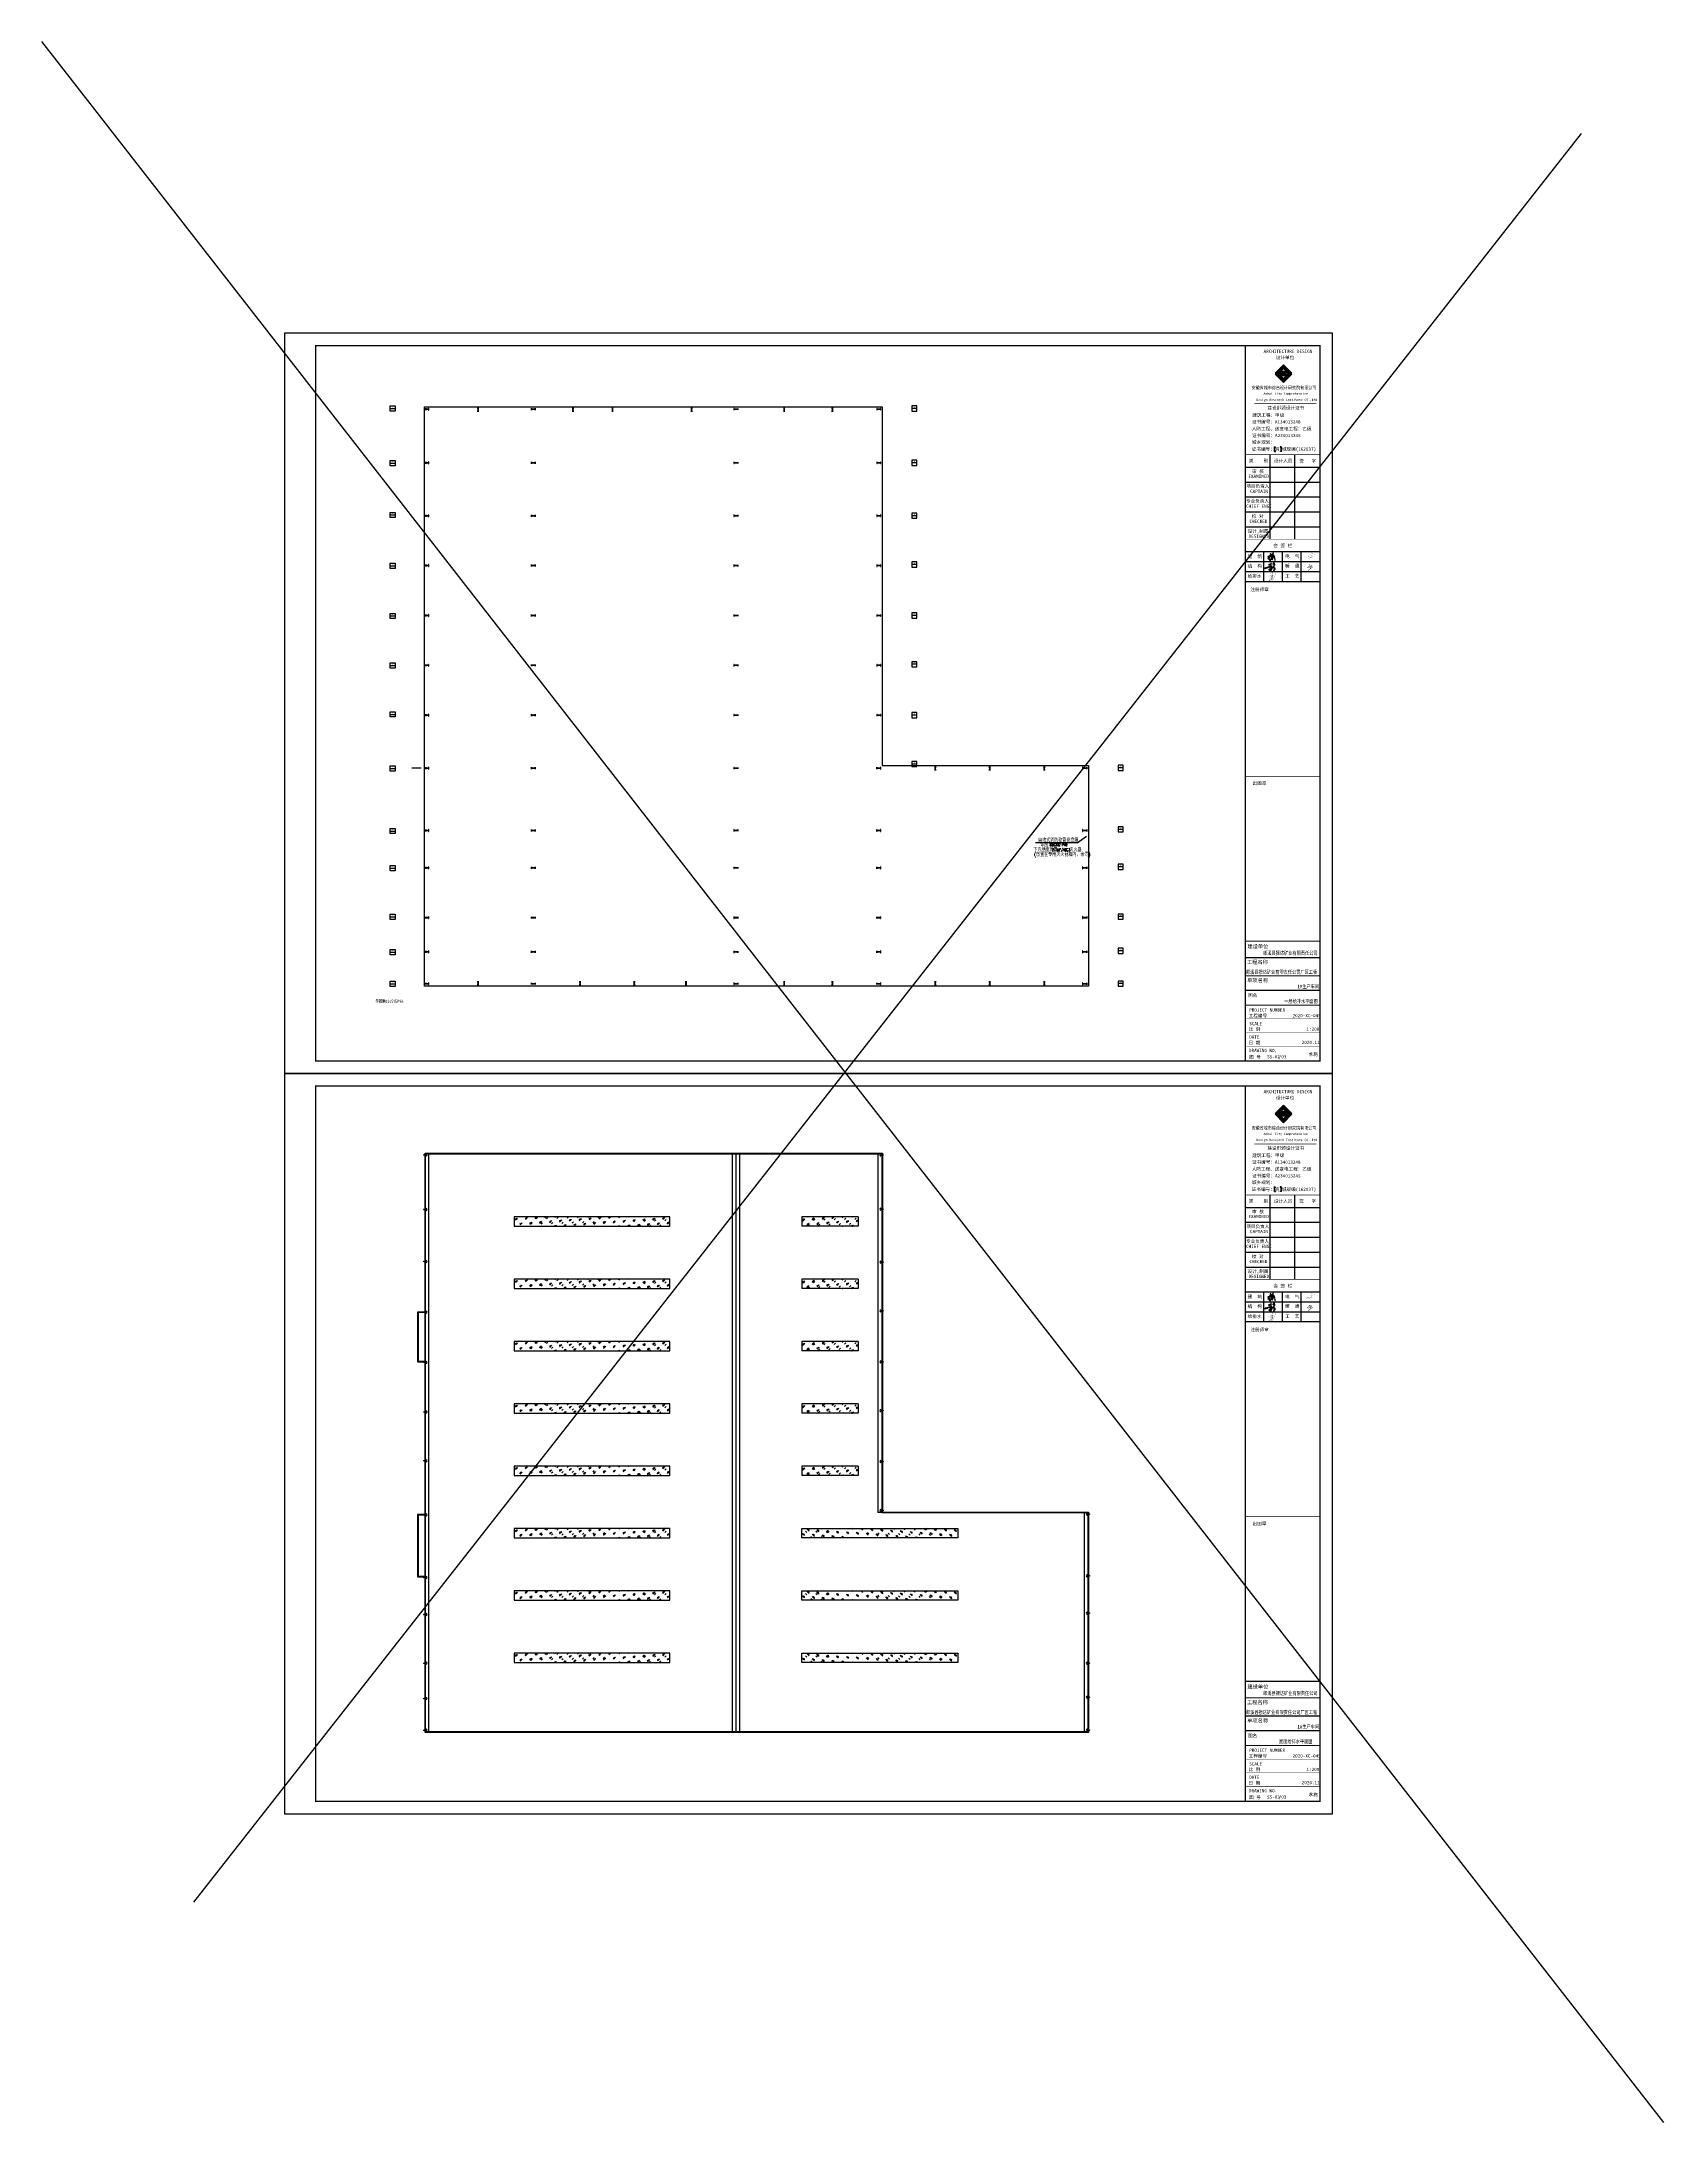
# Model space of a CAD drawing. Extents: x 69728788 to 150676229, y 20333219 to 43663798.
# Drawn here: x 74596288 to 74856581, y 20333219 to 20667149 of the extents above; entities that cross this region are included whole.
import ezdxf

# ---------------------------------------------------------------- set-up
doc = ezdxf.new("R2010")
doc.units = 0
doc.header["$LTSCALE"] = 1000
doc.header["$MEASUREMENT"] = 0
doc.layers.get('0').update_dxf_attribs({"linetype": 'CONTINUOUS'})
for name, color, linetype in [('0-排水标注', 7, 'CONTINUOUS'), ('gps-yushui', 122, 'CONTINUOUS'), ('PUB_TITLE', 4, 'CONTINUOUS'), ('TEXT', 7, 'CONTINUOUS'), ('TEXT_雨水', 7, 'CONTINUOUS'), ('VPIPE-消防', 1, 'TG_XH'), ('WINDOW', 4, 'CONTINUOUS'), ('亮瓦', 20, 'CONTINUOUS'), ('图框', 253, 'CONTINUOUS'), ('线线', 150, 'CONTINUOUS'), ('钢柱', 3, 'CONTINUOUS')]:
    doc.layers.add(name, color=color, linetype=linetype)
doc.styles.add('-黑体', font='simhei.ttf')
doc.styles.add('_HZTXT', font='tssdeng.shx', dxfattribs={"width": 0.8, "bigfont": 'tssdchn.shx'})
doc.styles.add('_TWT_PIPETEXT', font='SIMPLEX', dxfattribs={"width": 0.8, "height": 3.5, "bigfont": 'HZTXT'})
doc.styles.add('STYLE-黑体', font='simhei.ttf')
doc.styles.add('TG_LINETYPE', font='SIMPLEX', dxfattribs={"width": 0.8, "height": 3, "bigfont": 'HZTXT'})
doc.styles.add('宋体', font='', dxfattribs={"width": 0.8})
doc.styles.add('黑体', font='simhei.ttf', dxfattribs={"width": 0.6, "height": 4.3})
doc.styles.get('宋体').set_extended_font_data('SimSun')
doc.linetypes.add('TG_XH', pattern='A,2,-0.6,["XH",TG_LINETYPE,S=0.1,R=0,X=-0.52,Y=-0.15],0', length=2.6)

# ---------------------------------------------------------------- blocks, each defined once
blk = doc.blocks.new('hui')
h = blk.add_hatch(color=256)
h.paths.add_polyline_path([(74395012, 22002915), (74395058, 22002932), (74395139, 22002961), (74395181, 22002980), (74395231, 22002993), (74395260, 22003008), (74395294, 22003020), (74395316, 22003028), (74395354, 22003041), (74395372, 22003048), (74395382, 22003050), (74395384, 22003039), (74395379, 22003028), (74395388, 22003026), (74395394, 22003028), (74395410, 22003039), (74395419, 22003051), (74395428, 22003068), (74395420, 22003083), (74395401, 22003080), (74395359, 22003065), (74395281, 22003039), (74395185, 22003003), (74395125, 22002980), (74395037, 22002947), (74394986, 22002929), (74394979, 22002930), (74394954, 22002917), (74394937, 22002913), (74394933, 22002909), (74394913, 22002910), (74394911, 22002919), (74394907, 22002925), (74394897, 22002921), (74394891, 22002916), (74394874, 22002902), (74394871, 22002894), (74394874, 22002883), (74394883, 22002877), (74394906, 22002877), (74394969, 22002898)])
h.paths.add_polyline_path([(74395356, 22003211), (74395365, 22003215), (74395376, 22003218), (74395385, 22003224), (74395391, 22003228), (74395394, 22003234), (74395398, 22003240), (74395400, 22003252), (74395392, 22003262), (74395385, 22003259), (74395378, 22003251), (74395371, 22003246), (74395367, 22003254), (74395370, 22003259), (74395374, 22003267), (74395379, 22003276), (74395382, 22003284), (74395382, 22003291), (74395379, 22003296), (74395368, 22003298), (74395360, 22003297), (74395357, 22003293), (74395355, 22003285), (74395352, 22003278), (74395351, 22003267), (74395349, 22003259), (74395345, 22003245), (74395344, 22003235), (74395338, 22003227), (74395330, 22003224), (74395317, 22003215), (74395288, 22003203), (74395262, 22003194), (74395247, 22003187), (74395231, 22003180), (74395205, 22003174), (74395175, 22003172), (74395164, 22003168), (74395165, 22003156), (74395184, 22003154), (74395220, 22003159), (74395250, 22003169), (74395279, 22003178), (74395297, 22003188), (74395315, 22003195), (74395324, 22003199), (74395328, 22003195), (74395327, 22003185), (74395329, 22003174), (74395334, 22003165), (74395340, 22003164), (74395348, 22003168), (74395351, 22003175), (74395351, 22003189), (74395351, 22003202)])
h.paths.add_polyline_path([(74395305, 22002934), (74395305, 22002947), (74395304, 22002965), (74395312, 22002976), (74395325, 22002989), (74395323, 22002998), (74395307, 22003001), (74395296, 22002991), (74395289, 22002972), (74395284, 22002956), (74395285, 22002931), (74395284, 22002917), (74395282, 22002907), (74395289, 22002902), (74395299, 22002902), (74395310, 22002911), (74395319, 22002921), (74395335, 22002924), (74395356, 22002925), (74395364, 22002923), (74395373, 22002918), (74395377, 22002906), (74395374, 22002893), (74395377, 22002881), (74395384, 22002880), (74395392, 22002885), (74395395, 22002906), (74395390, 22002930), (74395376, 22002939), (74395350, 22002938), (74395319, 22002937)], flags=17)
h.paths.add_polyline_path([(74395295, 22002826), (74395305, 22002829), (74395328, 22002831), (74395328, 22002843), (74395318, 22002846), (74395300, 22002846), (74395292, 22002843), (74395279, 22002837), (74395268, 22002833), (74395264, 22002824), (74395268, 22002811), (74395274, 22002804), (74395284, 22002805), (74395286, 22002813)], flags=17)
h.paths.add_polyline_path([(74395250, 22002762), (74395256, 22002779), (74395256, 22002802), (74395253, 22002818), (74395241, 22002822), (74395234, 22002814), (74395231, 22002796), (74395226, 22002774), (74395226, 22002752), (74395234, 22002731), (74395239, 22002724), (74395256, 22002726), (74395269, 22002731), (74395279, 22002745), (74395289, 22002752), (74395296, 22002758), (74395305, 22002765), (74395316, 22002755), (74395314, 22002732), (74395308, 22002716), (74395306, 22002689), (74395301, 22002663), (74395296, 22002647), (74395301, 22002634), (74395315, 22002633), (74395329, 22002645), (74395353, 22002674), (74395378, 22002731), (74395411, 22002803), (74395457, 22002909), (74395486, 22002992), (74395491, 22003038), (74395469, 22002973), (74395432, 22002897), (74395407, 22002847), (74395373, 22002766), (74395356, 22002737), (74395334, 22002691), (74395321, 22002670), (74395322, 22002689), (74395327, 22002719), (74395333, 22002740), (74395331, 22002756), (74395323, 22002774), (74395312, 22002781), (74395300, 22002779), (74395283, 22002767), (74395274, 22002755), (74395263, 22002741), (74395251, 22002744)])
h = blk.add_hatch(color=256)
h.paths.add_polyline_path([(74395639, 22003696), (74395663, 22003679), (74395667, 22003630), (74395675, 22003538), (74395687, 22003513), (74395703, 22003522), (74395703, 22003553), (74395696, 22003618), (74395688, 22003678), (74395662, 22003699)])
h.paths.add_polyline_path([(74395556, 22003939), (74395591, 22003901), (74395638, 22003785), (74395686, 22003751), (74395675, 22003783), (74395650, 22003831), (74395625, 22003897), (74395602, 22003937), (74395573, 22003948)])
h.paths.add_polyline_path([(74395481, 22003829), (74395498, 22003834), (74395508, 22003812), (74395496, 22003801), (74395481, 22003804), (74395470, 22003788), (74395467, 22003777), (74395453, 22003764), (74395397, 22003741), (74395385, 22003735), (74395395, 22003724), (74395454, 22003735), (74395468, 22003732), (74395468, 22003710), (74395471, 22003632), (74395470, 22003616), (74395452, 22003634), (74395414, 22003649), (74395372, 22003644), (74395333, 22003630), (74395301, 22003600), (74395279, 22003568), (74395280, 22003545), (74395289, 22003520), (74395302, 22003520), (74395342, 22003514), (74395353, 22003535), (74395328, 22003535), (74395308, 22003543), (74395317, 22003574), (74395341, 22003607), (74395370, 22003626), (74395394, 22003629), (74395418, 22003630), (74395450, 22003612), (74395478, 22003596), (74395504, 22003607), (74395502, 22003629), (74395499, 22003699), (74395501, 22003735), (74395520, 22003744), (74395550, 22003738), (74395589, 22003750), (74395562, 22003760), (74395509, 22003762), (74395531, 22003787), (74395540, 22003818), (74395527, 22003851), (74395492, 22003859), (74395470, 22003849)])
h.paths.add_polyline_path([(74395563, 22004107), (74395522, 22004092), (74395462, 22003999), (74395380, 22003855), (74395359, 22003800), (74395361, 22003774), (74395398, 22003789), (74395416, 22003797), (74395406, 22003819), (74395405, 22003832), (74395516, 22004022), (74395555, 22004073), (74395569, 22004090)])
h.paths.add_polyline_path([(74395290, 22004049), (74395332, 22004041), (74395351, 22004021), (74395338, 22003992), (74395289, 22003924), (74395266, 22003894), (74395216, 22003866), (74395145, 22003832), (74395105, 22003816), (74395115, 22003796), (74395144, 22003796), (74395198, 22003823), (74395234, 22003823), (74395245, 22003810), (74395216, 22003757), (74395173, 22003698), (74395119, 22003663), (74395131, 22003645), (74395186, 22003664), (74395213, 22003652), (74395226, 22003593), (74395232, 22003560), (74395248, 22003564), (74395242, 22003584), (74395237, 22003640), (74395219, 22003670), (74395205, 22003683), (74395250, 22003752), (74395263, 22003791), (74395260, 22003828), (74395250, 22003841), (74395288, 22003870), (74395347, 22003943), (74395378, 22003987), (74395378, 22004020), (74395358, 22004059), (74395339, 22004063), (74395311, 22004060)])
blk.add_hatch(color=256).paths.add_polyline_path([(74395578, 22002959), (74395570, 22002975), (74395575, 22002994), (74395585, 22003020), (74395598, 22003054), (74395616, 22003080), (74395642, 22003142), (74395647, 22003165), (74395647, 22003186), (74395646, 22003207), (74395638, 22003229), (74395619, 22003245), (74395616, 22003256), (74395613, 22003279), (74395612, 22003294), (74395614, 22003308), (74395619, 22003333), (74395611, 22003335), (74395599, 22003333), (74395584, 22003303), (74395570, 22003287), (74395558, 22003264), (74395550, 22003230), (74395542, 22003206), (74395542, 22003194), (74395549, 22003187), (74395550, 22003197), (74395561, 22003224), (74395568, 22003241), (74395578, 22003261), (74395584, 22003264), (74395590, 22003258), (74395604, 22003235), (74395613, 22003222), (74395627, 22003210), (74395631, 22003185), (74395624, 22003169), (74395619, 22003122), (74395588, 22003070), (74395569, 22003032), (74395547, 22002991), (74395550, 22002954), (74395556, 22002946), (74395567, 22002932), (74395615, 22002923), (74395644, 22002922), (74395657, 22002912), (74395663, 22002895), (74395661, 22002856), (74395653, 22002833), (74395645, 22002817), (74395633, 22002801), (74395612, 22002759), (74395607, 22002727), (74395583, 22002709), (74395586, 22002694), (74395593, 22002684), (74395601, 22002684), (74395609, 22002698), (74395627, 22002736), (74395643, 22002763), (74395666, 22002798), (74395680, 22002821), (74395687, 22002858), (74395687, 22002893), (74395669, 22002924), (74395655, 22002933), (74395625, 22002941), (74395610, 22002942), (74395589, 22002953)])
for points in [[(74394979, 22002930), (74394954, 22002917), (74394937, 22002913), (74394933, 22002909), (74394913, 22002910), (74394911, 22002919), (74394907, 22002925), (74394897, 22002921), (74394891, 22002916), (74394874, 22002902), (74394871, 22002894), (74394874, 22002883), (74394883, 22002877), (74394906, 22002877), (74394969, 22002898), (74395012, 22002915), (74395058, 22002932), (74395139, 22002961), (74395181, 22002980), (74395231, 22002993), (74395260, 22003008), (74395294, 22003020), (74395316, 22003028), (74395354, 22003041), (74395372, 22003048), (74395382, 22003050), (74395384, 22003039), (74395379, 22003028), (74395388, 22003026), (74395394, 22003028), (74395410, 22003039), (74395419, 22003051), (74395428, 22003068), (74395420, 22003083), (74395401, 22003080), (74395359, 22003065), (74395281, 22003039), (74395185, 22003003), (74395125, 22002980), (74395037, 22002947), (74394986, 22002929), (74394979, 22002930)], [(74395231, 22003180), (74395205, 22003174), (74395175, 22003172), (74395164, 22003168), (74395165, 22003156), (74395184, 22003154), (74395220, 22003159), (74395250, 22003169), (74395279, 22003178), (74395297, 22003188), (74395315, 22003195), (74395324, 22003199), (74395324, 22003199), (74395328, 22003195), (74395327, 22003185), (74395329, 22003174), (74395334, 22003165), (74395340, 22003164), (74395348, 22003168), (74395351, 22003175), (74395351, 22003189), (74395351, 22003202), (74395356, 22003211), (74395365, 22003215), (74395376, 22003218), (74395385, 22003224), (74395391, 22003228), (74395394, 22003234), (74395398, 22003240), (74395400, 22003252), (74395392, 22003262), (74395385, 22003259), (74395378, 22003251), (74395371, 22003246), (74395371, 22003246), (74395371, 22003246), (74395367, 22003254), (74395370, 22003259), (74395374, 22003267), (74395379, 22003276), (74395382, 22003284), (74395382, 22003291), (74395379, 22003296), (74395368, 22003298), (74395360, 22003297), (74395357, 22003293), (74395355, 22003285), (74395352, 22003278), (74395351, 22003267), (74395349, 22003259), (74395345, 22003245), (74395344, 22003235), (74395338, 22003227), (74395330, 22003224), (74395317, 22003215), (74395288, 22003203), (74395262, 22003194), (74395247, 22003187), (74395231, 22003180)], [(74395226, 22002752), (74395226, 22002774), (74395231, 22002796), (74395234, 22002814), (74395241, 22002822), (74395253, 22002818), (74395256, 22002802), (74395256, 22002779), (74395250, 22002762), (74395251, 22002744), (74395263, 22002741), (74395274, 22002755), (74395283, 22002767), (74395300, 22002779), (74395312, 22002781), (74395323, 22002774), (74395331, 22002756), (74395333, 22002740), (74395327, 22002719), (74395322, 22002689), (74395321, 22002670), (74395334, 22002691), (74395356, 22002737), (74395373, 22002766), (74395407, 22002847), (74395432, 22002897), (74395469, 22002973), (74395491, 22003038), (74395486, 22002992), (74395457, 22002909), (74395411, 22002803), (74395378, 22002731), (74395353, 22002674), (74395329, 22002645), (74395315, 22002633), (74395301, 22002634), (74395296, 22002647), (74395301, 22002663), (74395306, 22002689), (74395308, 22002716), (74395314, 22002732), (74395314, 22002732), (74395316, 22002755), (74395305, 22002765), (74395296, 22002758), (74395289, 22002752), (74395279, 22002745), (74395269, 22002731), (74395256, 22002726), (74395239, 22002724), (74395234, 22002731), (74395226, 22002752)], [(74395305, 22002947), (74395304, 22002965), (74395312, 22002976), (74395325, 22002989), (74395323, 22002998), (74395307, 22003001), (74395296, 22002991), (74395289, 22002972), (74395284, 22002956), (74395285, 22002931), (74395284, 22002917), (74395282, 22002907), (74395289, 22002902), (74395299, 22002902), (74395310, 22002911), (74395319, 22002921), (74395335, 22002924), (74395356, 22002925), (74395364, 22002923), (74395373, 22002918), (74395377, 22002906), (74395374, 22002893), (74395377, 22002881), (74395384, 22002880), (74395392, 22002885), (74395395, 22002906), (74395390, 22002930), (74395376, 22002939), (74395350, 22002938), (74395319, 22002937), (74395305, 22002934), (74395305, 22002947)], [(74395578, 22003261), (74395568, 22003241), (74395561, 22003224), (74395550, 22003197), (74395549, 22003187), (74395542, 22003194), (74395542, 22003206), (74395550, 22003230), (74395558, 22003264), (74395570, 22003287), (74395584, 22003303), (74395599, 22003333), (74395611, 22003335), (74395619, 22003333), (74395614, 22003308), (74395612, 22003294), (74395613, 22003279), (74395616, 22003256), (74395619, 22003245), (74395638, 22003229), (74395646, 22003207), (74395647, 22003186), (74395647, 22003165), (74395642, 22003142), (74395616, 22003080), (74395598, 22003054), (74395585, 22003020), (74395575, 22002994), (74395570, 22002975), (74395578, 22002959), (74395589, 22002953), (74395610, 22002942), (74395625, 22002941), (74395655, 22002933), (74395669, 22002924), (74395687, 22002893), (74395687, 22002858), (74395680, 22002821), (74395666, 22002798), (74395643, 22002763), (74395627, 22002736), (74395609, 22002698), (74395601, 22002684), (74395593, 22002684), (74395586, 22002694), (74395583, 22002709), (74395607, 22002727), (74395612, 22002759), (74395633, 22002801), (74395645, 22002817), (74395653, 22002833), (74395661, 22002856), (74395663, 22002895), (74395657, 22002912), (74395644, 22002922), (74395615, 22002923), (74395567, 22002932), (74395556, 22002946), (74395550, 22002954), (74395547, 22002991), (74395569, 22003032), (74395588, 22003070), (74395619, 22003122), (74395624, 22003169), (74395631, 22003185), (74395627, 22003210), (74395613, 22003222), (74395604, 22003235), (74395590, 22003258), (74395584, 22003264), (74395578, 22003261)]]:
    blk.add_lwpolyline(points, close=True)
for points in [[(74395290, 22004049), (74395332, 22004041), (74395351, 22004021), (74395338, 22003992), (74395289, 22003924), (74395266, 22003894), (74395216, 22003866), (74395145, 22003832), (74395105, 22003816), (74395115, 22003796), (74395144, 22003796), (74395198, 22003823), (74395234, 22003823), (74395245, 22003810), (74395216, 22003757), (74395173, 22003698), (74395119, 22003663), (74395131, 22003645), (74395186, 22003664), (74395213, 22003652), (74395226, 22003593), (74395232, 22003560), (74395248, 22003564), (74395242, 22003584), (74395237, 22003640), (74395219, 22003670), (74395205, 22003683), (74395250, 22003752), (74395263, 22003791), (74395260, 22003828), (74395250, 22003841), (74395288, 22003870), (74395347, 22003943), (74395378, 22003987), (74395378, 22004020), (74395358, 22004059), (74395339, 22004063), (74395311, 22004060), (74395290, 22004049)], [(74395295, 22002826), (74395286, 22002813), (74395284, 22002805), (74395274, 22002804), (74395268, 22002811), (74395264, 22002824), (74395268, 22002833), (74395279, 22002837), (74395292, 22002843), (74395300, 22002846), (74395318, 22002846), (74395328, 22002843), (74395328, 22002831), (74395305, 22002829), (74395295, 22002826), (74395295, 22002826)], [(74395481, 22003829), (74395498, 22003834), (74395498, 22003834), (74395508, 22003812), (74395496, 22003801), (74395481, 22003804), (74395470, 22003788), (74395467, 22003777), (74395453, 22003764), (74395397, 22003741), (74395385, 22003735), (74395395, 22003724), (74395395, 22003724), (74395454, 22003735), (74395468, 22003732), (74395468, 22003710), (74395471, 22003632), (74395470, 22003616), (74395452, 22003634), (74395414, 22003649), (74395372, 22003644), (74395333, 22003630), (74395301, 22003600), (74395279, 22003568), (74395280, 22003545), (74395289, 22003520), (74395302, 22003520), (74395342, 22003514), (74395353, 22003535), (74395328, 22003535), (74395308, 22003543), (74395317, 22003574), (74395341, 22003607), (74395370, 22003626), (74395394, 22003629), (74395418, 22003630), (74395450, 22003612), (74395478, 22003596), (74395504, 22003607), (74395502, 22003629), (74395499, 22003699), (74395501, 22003735), (74395520, 22003744), (74395550, 22003738), (74395589, 22003750), (74395562, 22003760), (74395509, 22003762), (74395531, 22003787), (74395540, 22003818), (74395527, 22003851), (74395492, 22003859), (74395470, 22003849), (74395481, 22003829)], [(74395563, 22004107), (74395522, 22004092), (74395462, 22003999), (74395380, 22003855), (74395359, 22003800), (74395361, 22003774), (74395398, 22003789), (74395416, 22003797), (74395406, 22003819), (74395405, 22003832), (74395516, 22004022), (74395555, 22004073), (74395569, 22004090), (74395563, 22004107)], [(74395556, 22003939), (74395591, 22003901), (74395638, 22003785), (74395686, 22003751), (74395675, 22003783), (74395650, 22003831), (74395625, 22003897), (74395602, 22003937), (74395573, 22003948), (74395556, 22003939)], [(74395639, 22003696), (74395663, 22003679), (74395667, 22003630), (74395675, 22003538), (74395687, 22003513), (74395703, 22003522), (74395703, 22003553), (74395696, 22003618), (74395688, 22003678), (74395662, 22003699), (74395639, 22003696)]]:
    blk.add_lwpolyline(points)
for points, const_width in [([(74398542, 22003974), (74398618, 22003927), (74398667, 22003935), (74398676, 22003927), (74398633, 22003865), (74398581, 22003802), (74398532, 22003759), (74398440, 22003697), (74398345, 22003654), (74398209, 22003666), (74398203, 22003758), (74398264, 22003797), (74398395, 22003803), (74398518, 22003785), (74398623, 22003750), (74398679, 22003736), (74398699, 22003792), (74398709, 22003806), (74398751, 22003820), (74398778, 22003781)], 14), ([(74398496, 22003117), (74398436, 22003143), (74398437, 22003156), (74398468, 22003156), (74398570, 22003151), (74398618, 22003128), (74398632, 22003090), (74398603, 22003050), (74398536, 22002999), (74398450, 22002952), (74398388, 22002929), (74398329, 22002931), (74398300, 22002948), (74398313, 22002978), (74398370, 22003024), (74398445, 22003052), (74398529, 22003061), (74398577, 22003047), (74398591, 22003019), (74398580, 22002987), (74398549, 22002923), (74398510, 22002851), (74398446, 22002783), (74398401, 22002724), (74398380, 22002705), (74398373, 22002728), (74398446, 22002777), (74398526, 22002859), (74398692, 22002971), (74398739, 22003000)], 26), ([(74398644, 22004139), (74398678, 22004107), (74398693, 22004078), (74398669, 22004068), (74398643, 22004073), (74398637, 22004104), (74398649, 22004127)], 14), ([(74398822, 22004085), (74398829, 22004018), (74398823, 22003881), (74398821, 22003784), (74398818, 22003552), (74398815, 22003492), (74398816, 22003407), (74398823, 22003303), (74398823, 22003243), (74398819, 22003260), (74398818, 22003379), (74398825, 22003448)], 14), ([(74395177, 22002211), (74395252, 22002256), (74395400, 22002316), (74395549, 22002354), (74395521, 22002307), (74395331, 22002170), (74395400, 22002193), (74395523, 22002242), (74395540, 22002216), (74395409, 22002099), (74395238, 22001926), (74395115, 22001846), (74395252, 22001886), (74395427, 22002030), (74395514, 22002106), (74395426, 22001957), (74395306, 22001784), (74395482, 22001891), (74395613, 22002140), (74395703, 22002377), (74395777, 22002547)], 14), ([(74395356, 22002457), (74395414, 22002170), (74395431, 22002116), (74395443, 22002098)], 14), ([(74395495, 22002590), (74395498, 22002403), (74395494, 22002251), (74395492, 22002177), (74395482, 22002133)], 14)]:
    blk.add_lwpolyline(points, dxfattribs=dict(const_width=const_width))

msp = doc.modelspace()

# ---------------------------------------------------------------- hatches: boundary and pattern name
at = {"layer": '亮瓦'}
h = msp.add_hatch(dxfattribs=at)
h.set_pattern_fill('玻璃1', color=253, scale=150, angle=1440, style=0)
h.set_pattern_definition([(45, (-545108.3, 25659.3), (-734.825367, 734.825367), [336, -864]), (45, (-544964.3, 25719.3), (-734.825367, 734.825367), [144, -1056]), (45, (-545108.3, 25719.3), (-734.825367, 734.825367), [240, -960]), (45, (-545036.3, 25659.3), (806.10173, -806.10173), [300, -900]), (45, (-545108.3, 25599.3), (-734.825367, 734.825367), [480, -720]), (45, (-545108.3, 25779.3), (-734.825367, 734.825367), [120, -1080])])
h.paths.add_polyline_path([(74697124.7, 20477021.5), (74697124.7, 20478521.5), (74672124.7, 20478521.5), (74672124.7, 20477021.5)])
h = msp.add_hatch(dxfattribs=at)
h.set_pattern_fill('玻璃1', color=253, scale=150, angle=1440, style=0)
h.set_pattern_definition([(45, (54190408.5, 95987216.4), (-734.825367, 734.825367), [336, -864]), (45, (54190552.5, 95987276.4), (-734.825367, 734.825367), [144, -1056]), (45, (54190408.5, 95987276.4), (-734.825367, 734.825367), [240, -960]), (45, (54190480.5, 95987216.4), (806.10173, -806.10173), [300, -900]), (45, (54190408.5, 95987156.4), (-734.825367, 734.825367), [480, -720]), (45, (54190408.5, 95987336.4), (-734.825367, 734.825367), [120, -1080])])
h.paths.add_polyline_path([(74723224.6, 20478521.5), (74723224.6, 20477021.5), (74727324.4, 20477021.5), (74727324.4, 20478521.5)])
h.paths.add_polyline_path([(74723224.6, 20477021.5), (74723224.6, 20478521.5), (74718324.4, 20478521.5), (74718324.4, 20477021.5)])
h = msp.add_hatch(dxfattribs=at)
h.set_pattern_fill('玻璃1', color=253, scale=150, angle=1440, style=0)
h.set_pattern_definition([(45, (-545108.3, 15659.3), (-734.825367, 734.825367), [336, -864]), (45, (-544964.3, 15719.3), (-734.825367, 734.825367), [144, -1056]), (45, (-545108.3, 15719.3), (-734.825367, 734.825367), [240, -960]), (45, (-545036.3, 15659.3), (806.10173, -806.10173), [300, -900]), (45, (-545108.3, 15599.3), (-734.825367, 734.825367), [480, -720]), (45, (-545108.3, 15779.3), (-734.825367, 734.825367), [120, -1080])])
h.paths.add_polyline_path([(74697124.7, 20467021.5), (74697124.7, 20468521.5), (74672124.7, 20468521.5), (74672124.7, 20467021.5)])
h = msp.add_hatch(dxfattribs=at)
h.set_pattern_fill('玻璃1', color=253, scale=150, angle=1440, style=0)
h.set_pattern_definition([(45, (54190408.5, 95977216.4), (-734.825367, 734.825367), [336, -864]), (45, (54190552.5, 95977276.4), (-734.825367, 734.825367), [144, -1056]), (45, (54190408.5, 95977276.4), (-734.825367, 734.825367), [240, -960]), (45, (54190480.5, 95977216.4), (806.10173, -806.10173), [300, -900]), (45, (54190408.5, 95977156.4), (-734.825367, 734.825367), [480, -720]), (45, (54190408.5, 95977336.4), (-734.825367, 734.825367), [120, -1080])])
h.paths.add_polyline_path([(74723224.6, 20468521.5), (74723224.6, 20467021.5), (74727324.4, 20467021.5), (74727324.4, 20468521.5)])
h.paths.add_polyline_path([(74723224.6, 20467021.5), (74723224.6, 20468521.5), (74718324.4, 20468521.5), (74718324.4, 20467021.5)])
h = msp.add_hatch(dxfattribs=at)
h.set_pattern_fill('玻璃1', color=253, scale=150, angle=1440, style=0)
h.set_pattern_definition([(45, (-545108.3, 5659.3), (-734.825367, 734.825367), [336, -864]), (45, (-544964.3, 5719.3), (-734.825367, 734.825367), [144, -1056]), (45, (-545108.3, 5719.3), (-734.825367, 734.825367), [240, -960]), (45, (-545036.3, 5659.3), (806.10173, -806.10173), [300, -900]), (45, (-545108.3, 5599.3), (-734.825367, 734.825367), [480, -720]), (45, (-545108.3, 5779.3), (-734.825367, 734.825367), [120, -1080])])
h.paths.add_polyline_path([(74697124.7, 20457021.5), (74697124.7, 20458521.5), (74672124.7, 20458521.5), (74672124.7, 20457021.5)])
h = msp.add_hatch(dxfattribs=at)
h.set_pattern_fill('玻璃1', color=253, scale=150, angle=1440, style=0)
h.set_pattern_definition([(45, (54190408.5, 95967216.4), (-734.825367, 734.825367), [336, -864]), (45, (54190552.5, 95967276.4), (-734.825367, 734.825367), [144, -1056]), (45, (54190408.5, 95967276.4), (-734.825367, 734.825367), [240, -960]), (45, (54190480.5, 95967216.4), (806.10173, -806.10173), [300, -900]), (45, (54190408.5, 95967156.4), (-734.825367, 734.825367), [480, -720]), (45, (54190408.5, 95967336.4), (-734.825367, 734.825367), [120, -1080])])
h.paths.add_polyline_path([(74723224.6, 20458521.5), (74723224.6, 20457021.5), (74727324.4, 20457021.5), (74727324.4, 20458521.5)])
h.paths.add_polyline_path([(74723224.6, 20457021.5), (74723224.6, 20458521.5), (74718324.4, 20458521.5), (74718324.4, 20457021.5)])
h = msp.add_hatch(dxfattribs=at)
h.set_pattern_fill('玻璃1', color=253, scale=150, angle=1440, style=0)
h.set_pattern_definition([(45, (-545108.3, -4340.7), (-734.825367, 734.825367), [336, -864]), (45, (-544964.3, -4280.7), (-734.825367, 734.825367), [144, -1056]), (45, (-545108.3, -4280.7), (-734.825367, 734.825367), [240, -960]), (45, (-545036.3, -4340.7), (806.10173, -806.10173), [300, -900]), (45, (-545108.3, -4400.7), (-734.825367, 734.825367), [480, -720]), (45, (-545108.3, -4220.7), (-734.825367, 734.825367), [120, -1080])])
h.paths.add_polyline_path([(74697124.7, 20447021.5), (74697124.7, 20448521.5), (74672124.7, 20448521.5), (74672124.7, 20447021.5)])
h = msp.add_hatch(dxfattribs=at)
h.set_pattern_fill('玻璃1', color=253, scale=150, angle=1440, style=0)
h.set_pattern_definition([(45, (54190408.5, 95957216.4), (-734.825367, 734.825367), [336, -864]), (45, (54190552.5, 95957276.4), (-734.825367, 734.825367), [144, -1056]), (45, (54190408.5, 95957276.4), (-734.825367, 734.825367), [240, -960]), (45, (54190480.5, 95957216.4), (806.10173, -806.10173), [300, -900]), (45, (54190408.5, 95957156.4), (-734.825367, 734.825367), [480, -720]), (45, (54190408.5, 95957336.4), (-734.825367, 734.825367), [120, -1080])])
h.paths.add_polyline_path([(74723224.6, 20448521.5), (74723224.6, 20447021.5), (74727324.4, 20447021.5), (74727324.4, 20448521.5)])
h.paths.add_polyline_path([(74723224.6, 20447021.5), (74723224.6, 20448521.5), (74718324.4, 20448521.5), (74718324.4, 20447021.5)])
h = msp.add_hatch(dxfattribs=at)
h.set_pattern_fill('玻璃1', color=253, scale=150, angle=1440, style=0)
h.set_pattern_definition([(45, (-545108.3, -14340.7), (-734.825367, 734.825367), [336, -864]), (45, (-544964.3, -14280.7), (-734.825367, 734.825367), [144, -1056]), (45, (-545108.3, -14280.7), (-734.825367, 734.825367), [240, -960]), (45, (-545036.3, -14340.7), (806.10173, -806.10173), [300, -900]), (45, (-545108.3, -14400.7), (-734.825367, 734.825367), [480, -720]), (45, (-545108.3, -14220.7), (-734.825367, 734.825367), [120, -1080])])
h.paths.add_polyline_path([(74697124.7, 20437021.5), (74697124.7, 20438521.5), (74672124.7, 20438521.5), (74672124.7, 20437021.5)])
h = msp.add_hatch(dxfattribs=at)
h.set_pattern_fill('玻璃1', color=253, scale=150, angle=1440, style=0)
h.set_pattern_definition([(45, (54190408.5, 95947216.4), (-734.825367, 734.825367), [336, -864]), (45, (54190552.5, 95947276.4), (-734.825367, 734.825367), [144, -1056]), (45, (54190408.5, 95947276.4), (-734.825367, 734.825367), [240, -960]), (45, (54190480.5, 95947216.4), (806.10173, -806.10173), [300, -900]), (45, (54190408.5, 95947156.4), (-734.825367, 734.825367), [480, -720]), (45, (54190408.5, 95947336.4), (-734.825367, 734.825367), [120, -1080])])
h.paths.add_polyline_path([(74723224.6, 20438521.5), (74723224.6, 20437021.5), (74727324.4, 20437021.5), (74727324.4, 20438521.5)])
h.paths.add_polyline_path([(74723224.6, 20437021.5), (74723224.6, 20438521.5), (74718324.4, 20438521.5), (74718324.4, 20437021.5)])
h = msp.add_hatch(dxfattribs=at)
h.set_pattern_fill('玻璃1', color=253, scale=150, angle=1440, style=0)
h.set_pattern_definition([(45, (-545108.3, -24340.7), (-734.825367, 734.825367), [336, -864]), (45, (-544964.3, -24280.7), (-734.825367, 734.825367), [144, -1056]), (45, (-545108.3, -24280.7), (-734.825367, 734.825367), [240, -960]), (45, (-545036.3, -24340.7), (806.10173, -806.10173), [300, -900]), (45, (-545108.3, -24400.7), (-734.825367, 734.825367), [480, -720]), (45, (-545108.3, -24220.7), (-734.825367, 734.825367), [120, -1080])])
h.paths.add_polyline_path([(74697124.7, 20427021.5), (74697124.7, 20428521.5), (74672124.7, 20428521.5), (74672124.7, 20427021.5)])
h = msp.add_hatch(dxfattribs=at)
h.set_pattern_fill('玻璃1', color=253, scale=150, angle=1440, style=0)
h.set_pattern_definition([(135, (149960557.4, -24340.7), (734.825367, 734.825367), [336, -864]), (135, (149960413.4, -24280.7), (734.825367, 734.825367), [144, -1056]), (135, (149960557.4, -24280.7), (734.825367, 734.825367), [240, -960]), (135, (149960485.4, -24340.7), (-806.10173, -806.10173), [300, -900]), (135, (149960557.4, -24400.7), (734.825367, 734.825367), [480, -720]), (135, (149960557.4, -24220.7), (734.825367, 734.825367), [120, -1080])])
h.paths.add_polyline_path([(74718324.4, 20427021.5), (74718324.4, 20428521.5), (74743324.4, 20428521.5), (74743324.4, 20427021.5)])
h = msp.add_hatch(dxfattribs=at)
h.set_pattern_fill('玻璃1', color=253, scale=150, angle=1440, style=0)
h.set_pattern_definition([(45, (-545108.3, -34340.7), (-734.825367, 734.825367), [336, -864]), (45, (-544964.3, -34280.7), (-734.825367, 734.825367), [144, -1056]), (45, (-545108.3, -34280.7), (-734.825367, 734.825367), [240, -960]), (45, (-545036.3, -34340.7), (806.10173, -806.10173), [300, -900]), (45, (-545108.3, -34400.7), (-734.825367, 734.825367), [480, -720]), (45, (-545108.3, -34220.7), (-734.825367, 734.825367), [120, -1080])])
h.paths.add_polyline_path([(74697124.7, 20417021.5), (74697124.7, 20418521.5), (74672124.7, 20418521.5), (74672124.7, 20417021.5)])
h = msp.add_hatch(dxfattribs=at)
h.set_pattern_fill('玻璃1', color=253, scale=150, angle=1440, style=0)
h.set_pattern_definition([(135, (149960557.4, -34340.7), (734.825367, 734.825367), [336, -864]), (135, (149960413.4, -34280.7), (734.825367, 734.825367), [144, -1056]), (135, (149960557.4, -34280.7), (734.825367, 734.825367), [240, -960]), (135, (149960485.4, -34340.7), (-806.10173, -806.10173), [300, -900]), (135, (149960557.4, -34400.7), (734.825367, 734.825367), [480, -720]), (135, (149960557.4, -34220.7), (734.825367, 734.825367), [120, -1080])])
h.paths.add_polyline_path([(74718324.4, 20417021.5), (74718324.4, 20418521.5), (74743324.4, 20418521.5), (74743324.4, 20417021.5)])
h = msp.add_hatch(dxfattribs=at)
h.set_pattern_fill('玻璃1', color=253, scale=150, angle=1440, style=0)
h.set_pattern_definition([(45, (-545108.3, -44340.7), (-734.825367, 734.825367), [336, -864]), (45, (-544964.3, -44280.7), (-734.825367, 734.825367), [144, -1056]), (45, (-545108.3, -44280.7), (-734.825367, 734.825367), [240, -960]), (45, (-545036.3, -44340.7), (806.10173, -806.10173), [300, -900]), (45, (-545108.3, -44400.7), (-734.825367, 734.825367), [480, -720]), (45, (-545108.3, -44220.7), (-734.825367, 734.825367), [120, -1080])])
h.paths.add_polyline_path([(74697124.7, 20407021.5), (74697124.7, 20408521.5), (74672124.7, 20408521.5), (74672124.7, 20407021.5)])
h = msp.add_hatch(dxfattribs=at)
h.set_pattern_fill('玻璃1', color=253, scale=150, angle=1440, style=0)
h.set_pattern_definition([(135, (149960557.4, -44340.7), (734.825367, 734.825367), [336, -864]), (135, (149960413.4, -44280.7), (734.825367, 734.825367), [144, -1056]), (135, (149960557.4, -44280.7), (734.825367, 734.825367), [240, -960]), (135, (149960485.4, -44340.7), (-806.10173, -806.10173), [300, -900]), (135, (149960557.4, -44400.7), (734.825367, 734.825367), [480, -720]), (135, (149960557.4, -44220.7), (734.825367, 734.825367), [120, -1080])])
h.paths.add_polyline_path([(74718324.4, 20407021.5), (74718324.4, 20408521.5), (74743324.4, 20408521.5), (74743324.4, 20407021.5)])
at = {"layer": '图框'}
for color, points in [(1, [(74794864.3, 20613800.2), (74794257.4, 20613800.2), (74795602.9, 20612433.5)]), (1, [(74795129.9, 20614229.1), (74795585.2, 20615285.2), (74794272.4, 20613936), (74796100.2, 20613936), (74795797, 20614229.1)]), (1, [(74795073.6, 20613804.2), (74795372.1, 20613491), (74796048.2, 20613491), (74795602.9, 20612433.5), (74796922.2, 20613804.2)]), (1, [(74796302.4, 20613930.4), (74796921.2, 20613930.4), (74795585.2, 20615285.2)]), (4, [(74794159.8, 20602087.9), (74794262.4, 20602087.9), (74794262.4, 20602139.1), (74794215, 20602139.1), (74794104.6, 20602139.1), (74794104.6, 20601394.4), (74794215, 20601394.4), (74794262.4, 20601394.4), (74794262.4, 20601445.6), (74794159.8, 20601445.6)]), (4, [(74795169.8, 20601445.6), (74795067.3, 20601445.6), (74795067.3, 20601394.4), (74795114.6, 20601394.4), (74795225.1, 20601394.4), (74795225.1, 20602139.1), (74795114.6, 20602139.1), (74795067.3, 20602139.1), (74795067.3, 20602087.9), (74795169.8, 20602087.9)]), (1, [(74794864.3, 20495000.2), (74794257.4, 20495000.2), (74795602.9, 20493633.5)]), (1, [(74795129.9, 20495429.1), (74795585.2, 20496485.2), (74794272.4, 20495136), (74796100.2, 20495136), (74795797, 20495429.1)]), (1, [(74795073.6, 20495004.2), (74795372.1, 20494691), (74796048.2, 20494691), (74795602.9, 20493633.5), (74796922.2, 20495004.2)]), (1, [(74796302.4, 20495130.4), (74796921.2, 20495130.4), (74795585.2, 20496485.2)]), (4, [(74794159.8, 20483287.9), (74794262.4, 20483287.9), (74794262.4, 20483339.1), (74794215, 20483339.1), (74794104.6, 20483339.1), (74794104.6, 20482594.4), (74794215, 20482594.4), (74794262.4, 20482594.4), (74794262.4, 20482645.6), (74794159.8, 20482645.6)]), (4, [(74795169.8, 20482645.6), (74795067.3, 20482645.6), (74795067.3, 20482594.4), (74795114.6, 20482594.4), (74795225.1, 20482594.4), (74795225.1, 20483339.1), (74795114.6, 20483339.1), (74795067.3, 20483339.1), (74795067.3, 20483287.9), (74795169.8, 20483287.9)])]:
    msp.add_hatch(color=color, dxfattribs=at).paths.add_polyline_path(points)
h = msp.add_hatch(dxfattribs=at)
h.set_pattern_fill('DOTS', color=256, scale=600, style=0)
h.set_pattern_definition([(360, (70236859.52, 22337384.866), (18.75, 37.5), [0, -37.5])])
h.paths.add_polyline_path([(74795602.9, 20612433.5), (74795602.9, 20613063.4), (74794864.3, 20613800.2)])
h.paths.add_polyline_path([(74796048.2, 20613491), (74795602.9, 20613063.4), (74795602.9, 20612433.5)])
h.paths.add_polyline_path([(74795585.2, 20615285.2), (74795585.2, 20614664.1), (74796302.4, 20613930.4)])
h.paths.add_polyline_path([(74795585.2, 20614664.1), (74795585.2, 20615285.2), (74795129.9, 20614229.1)])
h = msp.add_hatch(dxfattribs=at)
h.set_pattern_fill('DOTS', color=256, scale=600, style=0)
h.set_pattern_definition([(360, (70236859.52, 22218584.866), (18.75, 37.5), [0, -37.5])])
h.paths.add_polyline_path([(74795602.9, 20493633.5), (74795602.9, 20494263.4), (74794864.3, 20495000.2)])
h.paths.add_polyline_path([(74796048.2, 20494691), (74795602.9, 20494263.4), (74795602.9, 20493633.5)])
h.paths.add_polyline_path([(74795585.2, 20496485.2), (74795585.2, 20495864.1), (74796302.4, 20495130.4)])
h.paths.add_polyline_path([(74795585.2, 20495864.1), (74795585.2, 20496485.2), (74795129.9, 20495429.1)])

# ---------------------------------------------------------------- linework, layer by layer
for p, q in [((74652207.5, 20608269.5), (74653013.5, 20608269.5)), ((74736757.4, 20608255.6), (74735951.4, 20608255.6)), ((74652207.5, 20599510.9), (74653013.5, 20599510.9)), ((74736744.7, 20599562.1), (74735938.7, 20599562.1)), ((74652207.5, 20591183), (74653013.5, 20591183)), ((74736744.7, 20591064.5), (74735938.7, 20591064.5)), ((74652207.5, 20583010.9), (74653013.5, 20583010.9)), ((74736757.4, 20583223.4), (74735951.4, 20583223.4)), ((74652207.5, 20574979.2), (74653013.5, 20574979.2)), ((74736744.7, 20575051.4), (74735938.7, 20575051.4)), ((74652207.5, 20567010.9), (74653013.5, 20567010.9)), ((74736757.4, 20567223.4), (74735951.4, 20567223.4)), ((74652207.5, 20559183), (74653013.5, 20559183)), ((74736744.7, 20559058), (74735938.7, 20559058)), ((74652207.5, 20550510.9), (74653013.5, 20550510.9)), ((74736757.4, 20551209.8), (74735951.4, 20551209.8)), ((74769857.4, 20550617.8), (74769051.4, 20550617.8)), ((74652207.5, 20540457.6), (74653013.5, 20540457.6)), ((74769857.4, 20540723.4), (74769051.4, 20540723.4)), ((74652207.5, 20534510.9), (74653013.5, 20534510.9)), ((74769857.4, 20534723.4), (74769051.4, 20534723.4)), ((74652207.5, 20526683), (74653013.5, 20526683)), ((74769857.4, 20526723.4), (74769051.4, 20526723.4)), ((74652207.5, 20521010.9), (74653013.5, 20521010.9)), ((74769857.4, 20521223.4), (74769051.4, 20521223.4)), ((74652207.5, 20515933), (74653013.5, 20515933)), ((74769857.4, 20515973.4), (74769051.4, 20515973.4))]:
    msp.add_line(p, q)
at = {"color": 253}
for p, q in [((74657824.6, 20488771.7), (74731224.6, 20488771.7)), ((74657824.6, 20395771.7), (74657824.6, 20488771.7)), ((74657924.6, 20488671.7), (74731124.6, 20488671.7)), ((74657924.6, 20395871.7), (74657924.6, 20488671.7)), ((74658424.6, 20395871.7), (74658424.6, 20488671.7)), ((74707124.6, 20488671.7), (74707124.6, 20395871.7)), ((74707724.6, 20488671.7), (74707724.6, 20395871.7)), ((74708324.6, 20488671.7), (74708324.6, 20395871.7)), ((74730524.6, 20488671.7), (74730524.6, 20431071.7)), ((74731124.6, 20488671.7), (74731124.6, 20431071.7)), ((74731224.6, 20488771.7), (74731224.6, 20431171.7)), ((74718324.4, 20478521.5), (74718324.4, 20477021.5)), ((74727324.4, 20478521.5), (74718324.4, 20478521.5)), ((74727324.4, 20477021.5), (74718324.4, 20477021.5)), ((74727324.4, 20478521.5), (74727324.4, 20477021.5)), ((74718324.4, 20468521.5), (74718324.4, 20467021.5)), ((74727324.4, 20468521.5), (74718324.4, 20468521.5)), ((74727324.4, 20467021.5), (74718324.4, 20467021.5)), ((74727324.4, 20468521.5), (74727324.4, 20467021.5)), ((74657824.6, 20463271.7), (74656624.6, 20463271.7)), ((74656624.6, 20463271.7), (74656624.6, 20455271.7)), ((74657824.6, 20463171.7), (74656724.6, 20463171.7)), ((74656724.6, 20463171.7), (74656724.6, 20455371.7)), ((74718324.4, 20458521.5), (74718324.4, 20457021.5)), ((74727324.4, 20458521.5), (74718324.4, 20458521.5)), ((74727324.4, 20457021.5), (74718324.4, 20457021.5)), ((74727324.4, 20458521.5), (74727324.4, 20457021.5)), ((74656624.6, 20455271.7), (74657824.6, 20455271.7)), ((74656724.6, 20455371.7), (74657824.6, 20455371.7)), ((74718324.4, 20448521.5), (74718324.4, 20447021.5)), ((74727324.4, 20448521.5), (74718324.4, 20448521.5)), ((74727324.4, 20447021.5), (74718324.4, 20447021.5)), ((74727324.4, 20448521.5), (74727324.4, 20447021.5)), ((74718324.4, 20438521.5), (74718324.4, 20437021.5)), ((74727324.4, 20438521.5), (74718324.4, 20438521.5)), ((74727324.4, 20437021.5), (74718324.4, 20437021.5)), ((74727324.4, 20438521.5), (74727324.4, 20437021.5)), ((74657824.6, 20430771.7), (74656624.6, 20430771.7)), ((74656624.6, 20430771.7), (74656624.6, 20420771.7)), ((74657824.6, 20430671.7), (74656724.6, 20430671.7)), ((74656724.6, 20430671.7), (74656724.6, 20420871.7)), ((74731124.6, 20431071.7), (74730524.6, 20431071.7)), ((74731124.6, 20431071.7), (74764224.6, 20431071.7)), ((74731224.6, 20431171.7), (74764324.6, 20431171.7)), ((74763624.6, 20431071.7), (74763624.6, 20395871.7)), ((74764224.6, 20431071.7), (74764224.6, 20395871.7)), ((74764324.6, 20431171.7), (74764324.6, 20395771.7)), ((74656624.6, 20420771.7), (74657824.6, 20420771.7)), ((74656724.6, 20420871.7), (74657824.6, 20420871.7)), ((74764324.6, 20395771.7), (74657824.6, 20395771.7)), ((74764224.6, 20395871.7), (74657924.6, 20395871.7))]:
    msp.add_line(p, q, dxfattribs=at)
for points in [[(74652207.5, 20608686.7), (74653013.5, 20608686.7), (74653013.5, 20607852.2), (74652207.5, 20607852.2)], [(74736757.4, 20608672.8), (74735951.4, 20608672.8), (74735951.4, 20607838.3), (74736757.4, 20607838.3)], [(74652207.5, 20599928.1), (74653013.5, 20599928.1), (74653013.5, 20599093.6), (74652207.5, 20599093.6)], [(74736744.7, 20599979.4), (74735938.7, 20599979.4), (74735938.7, 20599144.9), (74736744.7, 20599144.9)], [(74652207.5, 20591600.3), (74653013.5, 20591600.3), (74653013.5, 20590765.8), (74652207.5, 20590765.8)], [(74736744.7, 20591481.8), (74735938.7, 20591481.8), (74735938.7, 20590647.3), (74736744.7, 20590647.3)], [(74652207.5, 20583428.1), (74653013.5, 20583428.1), (74653013.5, 20582593.6), (74652207.5, 20582593.6)], [(74736757.4, 20583640.7), (74735951.4, 20583640.7), (74735951.4, 20582806.2), (74736757.4, 20582806.2)], [(74652207.5, 20575396.5), (74653013.5, 20575396.5), (74653013.5, 20574562), (74652207.5, 20574562)], [(74736744.7, 20575468.7), (74735938.7, 20575468.7), (74735938.7, 20574634.2), (74736744.7, 20574634.2)], [(74652207.5, 20567428.1), (74653013.5, 20567428.1), (74653013.5, 20566593.6), (74652207.5, 20566593.6)], [(74736757.4, 20567640.7), (74735951.4, 20567640.7), (74735951.4, 20566806.2), (74736757.4, 20566806.2)], [(74652207.5, 20559600.3), (74653013.5, 20559600.3), (74653013.5, 20558765.8), (74652207.5, 20558765.8)], [(74736744.7, 20559475.3), (74735938.7, 20559475.3), (74735938.7, 20558640.8), (74736744.7, 20558640.8)], [(74652207.5, 20550928.1), (74653013.5, 20550928.1), (74653013.5, 20550093.6), (74652207.5, 20550093.6)], [(74736757.4, 20551627), (74735951.4, 20551627), (74735951.4, 20550792.5), (74736757.4, 20550792.5)], [(74769857.4, 20551035), (74769051.4, 20551035), (74769051.4, 20550200.5), (74769857.4, 20550200.5)], [(74652207.5, 20540874.8), (74653013.5, 20540874.8), (74653013.5, 20540040.3), (74652207.5, 20540040.3)], [(74769857.4, 20541140.7), (74769051.4, 20541140.7), (74769051.4, 20540306.2), (74769857.4, 20540306.2)], [(74652207.5, 20534928.1), (74653013.5, 20534928.1), (74653013.5, 20534093.6), (74652207.5, 20534093.6)], [(74769857.4, 20535140.7), (74769051.4, 20535140.7), (74769051.4, 20534306.2), (74769857.4, 20534306.2)], [(74652207.5, 20527100.3), (74653013.5, 20527100.3), (74653013.5, 20526265.8), (74652207.5, 20526265.8)], [(74769857.4, 20527140.7), (74769051.4, 20527140.7), (74769051.4, 20526306.2), (74769857.4, 20526306.2)], [(74652207.5, 20521428.1), (74653013.5, 20521428.1), (74653013.5, 20520593.6), (74652207.5, 20520593.6)], [(74769857.4, 20521640.7), (74769051.4, 20521640.7), (74769051.4, 20520806.2), (74769857.4, 20520806.2)], [(74652207.5, 20516350.3), (74653013.5, 20516350.3), (74653013.5, 20515515.8), (74652207.5, 20515515.8)], [(74769857.4, 20516390.7), (74769051.4, 20516390.7), (74769051.4, 20515556.2), (74769857.4, 20515556.2)]]:
    msp.add_lwpolyline(points, close=True)
for points in [[(74657714.6, 20608558), (74731214.6, 20608558), (74731214.6, 20550958), (74764314.6, 20550958), (74764314.6, 20515558), (74657714.6, 20515558), (74657714.6, 20608558)], [(74657824.6, 20488771.7), (74731224.6, 20488771.7), (74731224.6, 20431171.7), (74764324.6, 20431171.7), (74764324.6, 20395771.7), (74657824.6, 20395771.7), (74657824.6, 20488771.7)]]:
    msp.add_lwpolyline(points, dxfattribs=at)
for points in [[(74697124.7, 20477021.5), (74697124.7, 20478521.5), (74672124.7, 20478521.5), (74672124.7, 20477021.5)], [(74697124.7, 20467021.5), (74697124.7, 20468521.5), (74672124.7, 20468521.5), (74672124.7, 20467021.5)], [(74697124.7, 20457021.5), (74697124.7, 20458521.5), (74672124.7, 20458521.5), (74672124.7, 20457021.5)], [(74697124.7, 20447021.5), (74697124.7, 20448521.5), (74672124.7, 20448521.5), (74672124.7, 20447021.5)], [(74697124.7, 20437021.5), (74697124.7, 20438521.5), (74672124.7, 20438521.5), (74672124.7, 20437021.5)], [(74697124.7, 20427021.5), (74697124.7, 20428521.5), (74672124.7, 20428521.5), (74672124.7, 20427021.5)], [(74718324.4, 20427021.5), (74718324.4, 20428521.5), (74743324.4, 20428521.5), (74743324.4, 20427021.5)], [(74697124.7, 20417021.5), (74697124.7, 20418521.5), (74672124.7, 20418521.5), (74672124.7, 20417021.5)], [(74718324.4, 20417021.5), (74718324.4, 20418521.5), (74743324.4, 20418521.5), (74743324.4, 20417021.5)], [(74697124.7, 20407021.5), (74697124.7, 20408521.5), (74672124.7, 20408521.5), (74672124.7, 20407021.5)], [(74718324.4, 20407021.5), (74718324.4, 20408521.5), (74743324.4, 20408521.5), (74743324.4, 20407021.5)]]:
    msp.add_lwpolyline(points, close=True, dxfattribs=at)
at = {"layer": 'gps-yushui', "color": 253}
for p, q in [((74657997.6, 20488319.9), (74657997.6, 20488629.3)), ((74730987.3, 20488624), (74730987.3, 20488314.5)), ((74730974.6, 20479930.6), (74730974.6, 20479621.1)), ((74657997.6, 20479569.9), (74657997.6, 20479879.3)), ((74657997.6, 20471242), (74657997.6, 20471551.5)), ((74730974.6, 20471433), (74730974.6, 20471123.5)), ((74657997.6, 20463069.9), (74657997.6, 20463379.3)), ((74730987.3, 20463591.9), (74730987.3, 20463282.4)), ((74657997.6, 20455038.2), (74657997.6, 20455347.7)), ((74730974.6, 20455419.9), (74730974.6, 20455110.4)), ((74657997.6, 20447069.9), (74657997.6, 20447379.3)), ((74730987.3, 20447591.9), (74730987.3, 20447282.4)), ((74657997.6, 20439242), (74657997.6, 20439551.5)), ((74730974.6, 20439426.5), (74730974.6, 20439117)), ((74657997.6, 20430569.9), (74657997.6, 20430879.3)), ((74730987.3, 20431578.2), (74730987.3, 20431268.8)), ((74764087.3, 20430986.2), (74764087.3, 20430676.8)), ((74657997.6, 20420516.5), (74657997.6, 20420826)), ((74764087.3, 20421091.9), (74764087.3, 20420782.4)), ((74657997.6, 20414569.9), (74657997.6, 20414879.3)), ((74764087.3, 20415091.9), (74764087.3, 20414782.4)), ((74657997.6, 20406742), (74657997.6, 20407051.5)), ((74764087.3, 20407091.9), (74764087.3, 20406782.4)), ((74657997.6, 20401069.9), (74657997.6, 20401379.3)), ((74764087.3, 20401591.9), (74764087.3, 20401282.4)), ((74657997.6, 20395992), (74657997.6, 20396301.5)), ((74764087.3, 20396341.9), (74764087.3, 20396032.4))]:
    msp.add_line(p, q, dxfattribs=at)
for centre in [(74657654.2, 20488474.6), (74731330.7, 20488469.3), (74657654.2, 20479724.6), (74731317.9, 20479775.8), (74657654.2, 20471396.8), (74731317.9, 20471278.2), (74657654.2, 20463224.6), (74731330.7, 20463437.1), (74657654.2, 20455192.9), (74731317.9, 20455265.2), (74657654.2, 20447224.6), (74731330.7, 20447437.1), (74657654.2, 20439396.8), (74731317.9, 20439271.7), (74657654.2, 20430724.6), (74731330.7, 20431423.5), (74764430.7, 20430831.5), (74657654.2, 20420671.3), (74764430.7, 20420937.1), (74657654.2, 20414724.6), (74764430.7, 20414937.1), (74657654.2, 20406896.8), (74764430.7, 20406937.1), (74657654.2, 20401224.6), (74764430.7, 20401437.1), (74657654.2, 20396146.8), (74764430.7, 20396187.1)]:
    msp.add_circle(centre, 50, dxfattribs=at)
for centre, start, end in [((74657997.6, 20488474.6), 270, 90), ((74730987.3, 20488469.3), 90, 270), ((74730974.6, 20479775.8), 90, 270), ((74657997.6, 20479724.6), 270, 90), ((74657997.6, 20471396.8), 270, 90), ((74730974.6, 20471278.2), 90, 270), ((74657997.6, 20463224.6), 270, 90), ((74730987.3, 20463437.1), 90, 270), ((74657997.6, 20455192.9), 270, 90), ((74730974.6, 20455265.2), 90, 270), ((74657997.6, 20447224.6), 270, 90), ((74730987.3, 20447437.1), 90, 270), ((74657997.6, 20439396.8), 270, 90), ((74730974.6, 20439271.7), 90, 270), ((74657997.6, 20430724.6), 270, 90), ((74730987.3, 20431423.5), 90, 270), ((74764087.3, 20430831.5), 90, 270), ((74657997.6, 20420671.3), 270, 90), ((74764087.3, 20420937.1), 90, 270), ((74657997.6, 20414724.6), 270, 90), ((74764087.3, 20414937.1), 90, 270), ((74657997.6, 20406896.8), 270, 90), ((74764087.3, 20406937.1), 90, 270), ((74657997.6, 20401224.6), 270, 90), ((74764087.3, 20401437.1), 90, 270), ((74657997.6, 20396146.8), 270, 90), ((74764087.3, 20396187.1), 90, 270)]:
    msp.add_arc(centre, 154.7, start, end, dxfattribs=at)
at = {"layer": 'PUB_TITLE'}
for points in [[(74635286.8, 20501549.3), (74803486.8, 20501549.3), (74803486.8, 20620349.3), (74635286.8, 20620349.3)], [(74635286.8, 20382749.3), (74803486.8, 20382749.3), (74803486.8, 20501549.3), (74635286.8, 20501549.3)]]:
    msp.add_lwpolyline(points, close=True, dxfattribs=at)
at = {"layer": 'PUB_TITLE', "const_width": 200}
for points in [[(74640286.8, 20503549.3), (74801486.8, 20503549.3), (74801486.8, 20618349.3), (74640286.8, 20618349.3)], [(74640286.8, 20384749.3), (74801486.8, 20384749.3), (74801486.8, 20499549.3), (74640286.8, 20499549.3)]]:
    msp.add_lwpolyline(points, close=True, dxfattribs=at)
at = {"layer": 'TEXT_雨水'}
for q in [(74755819.5, 20538570), (74764014.6, 20539638)]:
    msp.add_line((74762502.1, 20538570), q, dxfattribs=at)
at = {"layer": 'VPIPE-消防'}
for p, q in [((74596287.8, 20667149.1), (74856580.6, 20333219.5)), ((74843359.5, 20652405.7), (74620665.6, 20368576.7))]:
    msp.add_line(p, q, dxfattribs=at)
at = {"layer": 'WINDOW', "color": 253}
msp.add_lwpolyline([(74657214.6, 20550558), (74655714.6, 20550558)], dxfattribs=at)
at = {"layer": '图框'}
for p, q in [((74795602.9, 20612433.5), (74794257.4, 20613800.2)), ((74794257.4, 20613800.2), (74794864.3, 20613800.2)), ((74795602.9, 20612433.5), (74794257.4, 20613800.2)), ((74794257.4, 20613800.2), (74794864.3, 20613800.2)), ((74794257.4, 20613800.2), (74794864.3, 20613800.2)), ((74795602.9, 20613063.4), (74794864.3, 20613800.2)), ((74795073.6, 20613804.2), (74796922.2, 20613804.2)), ((74795372.1, 20613491), (74795073.6, 20613804.2)), ((74795129.9, 20614229.1), (74795585.2, 20615285.2)), ((74796048.2, 20613491), (74795372.1, 20613491)), ((74795585.2, 20615285.2), (74796302.4, 20613930.4)), ((74796922.2, 20613804.2), (74795602.9, 20612433.5)), ((74795602.9, 20613063.4), (74796048.2, 20613491)), ((74796048.2, 20613491), (74795602.9, 20612433.5)), ((74795602.9, 20612433.5), (74795602.9, 20613063.4)), ((74795602.9, 20612433.5), (74795602.9, 20613063.4)), ((74795602.9, 20612433.5), (74795602.9, 20613063.4)), ((74795602.9, 20493633.5), (74794257.4, 20495000.2)), ((74794257.4, 20495000.2), (74794864.3, 20495000.2)), ((74795602.9, 20493633.5), (74794257.4, 20495000.2)), ((74794257.4, 20495000.2), (74794864.3, 20495000.2)), ((74794257.4, 20495000.2), (74794864.3, 20495000.2)), ((74795602.9, 20494263.4), (74794864.3, 20495000.2)), ((74795073.6, 20495004.2), (74796922.2, 20495004.2)), ((74795372.1, 20494691), (74795073.6, 20495004.2)), ((74795129.9, 20495429.1), (74795585.2, 20496485.2)), ((74796048.2, 20494691), (74795372.1, 20494691)), ((74795585.2, 20496485.2), (74796302.4, 20495130.4)), ((74796922.2, 20495004.2), (74795602.9, 20493633.5)), ((74795602.9, 20494263.4), (74796048.2, 20494691)), ((74796048.2, 20494691), (74795602.9, 20493633.5)), ((74795602.9, 20493633.5), (74795602.9, 20494263.4)), ((74795602.9, 20493633.5), (74795602.9, 20494263.4)), ((74795602.9, 20493633.5), (74795602.9, 20494263.4))]:
    msp.add_line(p, q, dxfattribs=at)
at = {"layer": '图框', "color": 1}
for p, q in [((74795602.9, 20612433.5), (74794257.4, 20613800.2)), ((74794864.3, 20613800.2), (74795602.9, 20612433.5)), ((74795602.9, 20493633.5), (74794257.4, 20495000.2)), ((74794864.3, 20495000.2), (74795602.9, 20493633.5))]:
    msp.add_line(p, q, dxfattribs=at)
at = {"layer": '图框', "color": 4}
for p, q in [((74794104.6, 20602139.1), (74794215, 20602139.1)), ((74794104.6, 20602139.1), (74794104.6, 20601394.4)), ((74794150.5, 20601394.4), (74794261, 20601394.4)), ((74794262.4, 20602087.9), (74794159.8, 20602087.9)), ((74794159.8, 20602087.9), (74794159.8, 20601445.6)), ((74794308.3, 20601445.6), (74794205.7, 20601445.6)), ((74794215, 20602139.1), (74794262.4, 20602139.1)), ((74794261, 20601394.4), (74794308.3, 20601394.4)), ((74794262.4, 20602139.1), (74794262.4, 20602087.9)), ((74794308.3, 20601394.4), (74794308.3, 20601445.6)), ((74795114.6, 20602139.1), (74795067.3, 20602139.1)), ((74795067.3, 20602139.1), (74795067.3, 20602087.9)), ((74795067.3, 20602087.9), (74795169.8, 20602087.9)), ((74795113.2, 20601394.4), (74795113.2, 20601445.6)), ((74795113.2, 20601445.6), (74795215.8, 20601445.6)), ((74795160.5, 20601394.4), (74795113.2, 20601394.4)), ((74795225.1, 20602139.1), (74795114.6, 20602139.1)), ((74795271, 20601394.4), (74795160.5, 20601394.4)), ((74795169.8, 20602087.9), (74795169.8, 20601445.6)), ((74795225.1, 20602139.1), (74795225.1, 20601394.4)), ((74794104.6, 20483339.1), (74794215, 20483339.1)), ((74794104.6, 20483339.1), (74794104.6, 20482594.4)), ((74794262.4, 20483287.9), (74794159.8, 20483287.9)), ((74794159.8, 20483287.9), (74794159.8, 20482645.6)), ((74794215, 20483339.1), (74794262.4, 20483339.1)), ((74794262.4, 20483339.1), (74794262.4, 20483287.9)), ((74795114.6, 20483339.1), (74795067.3, 20483339.1)), ((74795067.3, 20483339.1), (74795067.3, 20483287.9)), ((74795067.3, 20483287.9), (74795169.8, 20483287.9)), ((74795225.1, 20483339.1), (74795114.6, 20483339.1)), ((74795169.8, 20483287.9), (74795169.8, 20482645.6)), ((74795225.1, 20483339.1), (74795225.1, 20482594.4)), ((74794150.5, 20482594.4), (74794261, 20482594.4)), ((74794308.3, 20482645.6), (74794205.7, 20482645.6)), ((74794261, 20482594.4), (74794308.3, 20482594.4)), ((74794308.3, 20482594.4), (74794308.3, 20482645.6)), ((74795113.2, 20482594.4), (74795113.2, 20482645.6)), ((74795113.2, 20482645.6), (74795215.8, 20482645.6)), ((74795160.5, 20482594.4), (74795113.2, 20482594.4)), ((74795271, 20482594.4), (74795160.5, 20482594.4))]:
    msp.add_line(p, q, dxfattribs=at)
at = {"layer": '图框', "color": 0}
for p, q in [((74789468.4, 20598854.4), (74801486.8, 20598854.4)), ((74789468.4, 20598854.4), (74801486.8, 20598854.4)), ((74789468.4, 20596464), (74801486.8, 20596464)), ((74789468.4, 20594073.6), (74801486.8, 20594073.6)), ((74789468.4, 20591683.2), (74801486.8, 20591683.2)), ((74789468.4, 20589292.8), (74801486.8, 20589292.8)), ((74789468.4, 20585308.8), (74801486.8, 20585308.8)), ((74789468.4, 20583715.2), (74801486.8, 20583715.2)), ((74789468.4, 20582121.6), (74801486.8, 20582121.6)), ((74789468.4, 20580528), (74801486.8, 20580528)), ((74789468.4, 20480054.4), (74801486.8, 20480054.4)), ((74789468.4, 20480054.4), (74801486.8, 20480054.4)), ((74789468.4, 20477664), (74801486.8, 20477664)), ((74789468.4, 20475273.6), (74801486.8, 20475273.6)), ((74789468.4, 20472883.2), (74801486.8, 20472883.2)), ((74789468.4, 20470492.8), (74801486.8, 20470492.8)), ((74789468.4, 20466508.8), (74801486.8, 20466508.8)), ((74789468.4, 20464915.2), (74801486.8, 20464915.2)), ((74789468.4, 20463321.6), (74801486.8, 20463321.6)), ((74789468.4, 20461728), (74801486.8, 20461728))]:
    msp.add_line(p, q, dxfattribs=at)
at = {"layer": '图框', "color": 4}
for points, const_width in [([(74801486.8, 20503549.3), (74789468.4, 20503549.3), (74789468.4, 20618349.3), (74801486.8, 20618349.3)], 197.2), ([(74790925.8, 20609037.3), (74800885.8, 20609037.3)], 99.6), ([(74789468.4, 20522787.6), (74801443.1, 20522787.6)], 199.2), ([(74789468.4, 20520153.6), (74801446.8, 20520153.6)], 199.2), ([(74789468.4, 20517219.1), (74801486.8, 20517219.1)], 199.2), ([(74789468.4, 20514877.7), (74801486.8, 20514877.7)], 199.2), ([(74789468.4, 20512508.6), (74801486.8, 20512508.6)], 199.2), ([(74789468.4, 20510310.9), (74801486.8, 20510310.9)], 80.7), ([(74789468.4, 20508117), (74801486.8, 20508117)], 80.7), ([(74789468.4, 20505939.7), (74801486.8, 20505939.7)], 80.7), ([(74801486.8, 20384749.3), (74789468.4, 20384749.3), (74789468.4, 20499549.3), (74801486.8, 20499549.3)], 197.2), ([(74790925.8, 20490237.3), (74800885.8, 20490237.3)], 99.6), ([(74789468.4, 20403987.6), (74801443.1, 20403987.6)], 199.2), ([(74789468.4, 20401353.6), (74801446.8, 20401353.6)], 199.2), ([(74789468.4, 20398419.1), (74801486.8, 20398419.1)], 199.2), ([(74789468.4, 20396077.7), (74801486.8, 20396077.7)], 199.2), ([(74789468.4, 20393708.6), (74801486.8, 20393708.6)], 199.2), ([(74789468.4, 20391510.9), (74801486.8, 20391510.9)], 80.7), ([(74789468.4, 20389317), (74801486.8, 20389317)], 80.7), ([(74789468.4, 20387139.7), (74801486.8, 20387139.7)], 80.7)]:
    msp.add_lwpolyline(points, dxfattribs=dict(at, const_width=const_width))
at = {"layer": '图框'}
for points in [[(74795797, 20614229.1), (74795129.9, 20614229.1), (74795585.2, 20614664.1), (74796302.4, 20613930.4), (74796921.2, 20613930.4), (74795585.2, 20615285.2), (74794272.4, 20613936), (74796100.2, 20613936), (74795797, 20614229.1)], [(74795585.2, 20615285.2), (74795585.2, 20614664.1)], [(74795797, 20495429.1), (74795129.9, 20495429.1), (74795585.2, 20495864.1), (74796302.4, 20495130.4), (74796921.2, 20495130.4), (74795585.2, 20496485.2), (74794272.4, 20495136), (74796100.2, 20495136), (74795797, 20495429.1)], [(74795585.2, 20496485.2), (74795585.2, 20495864.1)]]:
    msp.add_lwpolyline(points, dxfattribs=at)
at = {"layer": '图框', "color": 0, "const_width": 100}
for points in [[(74789468.4, 20600846.4), (74801486.8, 20600846.4), (74801486.8, 20580528), (74789468.4, 20580528)], [(74789468.4, 20482046.4), (74801486.8, 20482046.4), (74801486.8, 20461728), (74789468.4, 20461728)]]:
    msp.add_lwpolyline(points, close=True, dxfattribs=at)
at = {"layer": '图框', "color": 0}
for points in [[(74793452.4, 20598854.4), (74793452.4, 20600846.4)], [(74797436.4, 20598854.4), (74797436.4, 20600846.4)], [(74793452.4, 20587300.8), (74793452.4, 20598854.4)], [(74797436.4, 20587300.8), (74797436.4, 20598854.4)], [(74792456.4, 20580528), (74792456.4, 20585308.8)], [(74795444.4, 20580528), (74795444.4, 20585308.8)], [(74798432.4, 20580528), (74798432.4, 20585308.8)], [(74793452.4, 20480054.4), (74793452.4, 20482046.4)], [(74793452.4, 20468500.8), (74793452.4, 20480054.4)], [(74797436.4, 20480054.4), (74797436.4, 20482046.4)], [(74797436.4, 20468500.8), (74797436.4, 20480054.4)], [(74792456.4, 20461728), (74792456.4, 20466508.8)], [(74795444.4, 20461728), (74795444.4, 20466508.8)], [(74798432.4, 20461728), (74798432.4, 20466508.8)]]:
    msp.add_lwpolyline(points, dxfattribs=at)
for points, const_width in [([(74789468.4, 20587300.8), (74801486.8, 20587300.8)], 100), ([(74789468.4, 20580528), (74801486.8, 20580528)], 80.7), ([(74789468.4, 20549223.3), (74801486.8, 20549223.3)], 100), ([(74789468.4, 20468500.8), (74801486.8, 20468500.8)], 100), ([(74789468.4, 20461728), (74801486.8, 20461728)], 80.7), ([(74789468.4, 20430423.3), (74801486.8, 20430423.3)], 100)]:
    msp.add_lwpolyline(points, dxfattribs=dict(at, const_width=const_width))
at = {"layer": '钢柱', "color": 253}
for points in [[(74657964.6, 20608308), (74657964.6, 20608008), (74657974.6, 20608008), (74657974.6, 20608155), (74658404.6, 20608155), (74658404.6, 20608008), (74658414.6, 20608008), (74658414.6, 20608308), (74658404.6, 20608308), (74658404.6, 20608161), (74657974.6, 20608161), (74657974.6, 20608308)], [(74666214.6, 20607858), (74666464.6, 20607858), (74666464.6, 20607868), (74666342.6, 20607868), (74666342.6, 20608298), (74666464.6, 20608298), (74666464.6, 20608308), (74666214.6, 20608308), (74666214.6, 20608298), (74666336.6, 20608298), (74666336.6, 20607868), (74666214.6, 20607868)], [(74674914.6, 20608308), (74674914.6, 20608008), (74674926.6, 20608008), (74674926.6, 20608154), (74675502.6, 20608154), (74675502.6, 20608008), (74675514.6, 20608008), (74675514.6, 20608308), (74675502.6, 20608308), (74675502.6, 20608162), (74674926.6, 20608162), (74674926.6, 20608308)], [(74681439.6, 20607858), (74681689.6, 20607858), (74681689.6, 20607868), (74681567.6, 20607868), (74681567.6, 20608298), (74681689.6, 20608298), (74681689.6, 20608308), (74681439.6, 20608308), (74681439.6, 20608298), (74681561.6, 20608298), (74681561.6, 20607868), (74681439.6, 20607868)], [(74687789.2, 20607858), (74688039.2, 20607858), (74688039.2, 20607868), (74687917.2, 20607868), (74687917.2, 20608298), (74688039.2, 20608298), (74688039.2, 20608308), (74687789.2, 20608308), (74687789.2, 20608298), (74687911.2, 20608298), (74687911.2, 20607868), (74687789.2, 20607868)], [(74700489.2, 20607858), (74700739.2, 20607858), (74700739.2, 20607868), (74700617.2, 20607868), (74700617.2, 20608298), (74700739.2, 20608298), (74700739.2, 20608308), (74700489.2, 20608308), (74700489.2, 20608298), (74700611.2, 20608298), (74700611.2, 20607868), (74700489.2, 20607868)], [(74707414.6, 20608283), (74707414.6, 20608033), (74707424.6, 20608033), (74707424.6, 20608154), (74708004.6, 20608154), (74708004.6, 20608033), (74708014.6, 20608033), (74708014.6, 20608283), (74708004.6, 20608283), (74708004.6, 20608162), (74707424.6, 20608162), (74707424.6, 20608283)], [(74715339.6, 20607858), (74715589.6, 20607858), (74715589.6, 20607868), (74715467.6, 20607868), (74715467.6, 20608298), (74715589.6, 20608298), (74715589.6, 20608308), (74715339.6, 20608308), (74715339.6, 20608298), (74715461.6, 20608298), (74715461.6, 20607868), (74715339.6, 20607868)], [(74723089.6, 20607858), (74723339.6, 20607858), (74723339.6, 20607868), (74723217.6, 20607868), (74723217.6, 20608298), (74723339.6, 20608298), (74723339.6, 20608308), (74723089.6, 20608308), (74723089.6, 20608298), (74723211.6, 20608298), (74723211.6, 20607868), (74723089.6, 20607868)], [(74730364.6, 20608283), (74730364.6, 20608033), (74730374.6, 20608033), (74730374.6, 20608154), (74730954.6, 20608154), (74730954.6, 20608033), (74730964.6, 20608033), (74730964.6, 20608283), (74730954.6, 20608283), (74730954.6, 20608162), (74730374.6, 20608162), (74730374.6, 20608283)], [(74657964.6, 20599708), (74657964.6, 20599408), (74657974.6, 20599408), (74657974.6, 20599555), (74658404.6, 20599555), (74658404.6, 20599408), (74658414.6, 20599408), (74658414.6, 20599708), (74658404.6, 20599708), (74658404.6, 20599561), (74657974.6, 20599561), (74657974.6, 20599708)], [(74674914.6, 20599708), (74674914.6, 20599408), (74674926.6, 20599408), (74674926.6, 20599554), (74675502.6, 20599554), (74675502.6, 20599408), (74675514.6, 20599408), (74675514.6, 20599708), (74675502.6, 20599708), (74675502.6, 20599562), (74674926.6, 20599562), (74674926.6, 20599708)], [(74707414.6, 20599683), (74707414.6, 20599433), (74707424.6, 20599433), (74707424.6, 20599554), (74708004.6, 20599554), (74708004.6, 20599433), (74708014.6, 20599433), (74708014.6, 20599683), (74708004.6, 20599683), (74708004.6, 20599562), (74707424.6, 20599562), (74707424.6, 20599683)], [(74730364.6, 20599683), (74730364.6, 20599433), (74730374.6, 20599433), (74730374.6, 20599554), (74730954.6, 20599554), (74730954.6, 20599433), (74730964.6, 20599433), (74730964.6, 20599683), (74730954.6, 20599683), (74730954.6, 20599562), (74730374.6, 20599562), (74730374.6, 20599683)], [(74657964.6, 20591208), (74657964.6, 20590908), (74657974.6, 20590908), (74657974.6, 20591055), (74658404.6, 20591055), (74658404.6, 20590908), (74658414.6, 20590908), (74658414.6, 20591208), (74658404.6, 20591208), (74658404.6, 20591061), (74657974.6, 20591061), (74657974.6, 20591208)], [(74674914.6, 20591208), (74674914.6, 20590908), (74674926.6, 20590908), (74674926.6, 20591054), (74675502.6, 20591054), (74675502.6, 20590908), (74675514.6, 20590908), (74675514.6, 20591208), (74675502.6, 20591208), (74675502.6, 20591062), (74674926.6, 20591062), (74674926.6, 20591208)], [(74707414.6, 20591183), (74707414.6, 20590933), (74707424.6, 20590933), (74707424.6, 20591054), (74708004.6, 20591054), (74708004.6, 20590933), (74708014.6, 20590933), (74708014.6, 20591183), (74708004.6, 20591183), (74708004.6, 20591062), (74707424.6, 20591062), (74707424.6, 20591183)], [(74730364.6, 20591183), (74730364.6, 20590933), (74730374.6, 20590933), (74730374.6, 20591054), (74730954.6, 20591054), (74730954.6, 20590933), (74730964.6, 20590933), (74730964.6, 20591183), (74730954.6, 20591183), (74730954.6, 20591062), (74730374.6, 20591062), (74730374.6, 20591183)], [(74657964.6, 20583208), (74657964.6, 20582908), (74657974.6, 20582908), (74657974.6, 20583055), (74658404.6, 20583055), (74658404.6, 20582908), (74658414.6, 20582908), (74658414.6, 20583208), (74658404.6, 20583208), (74658404.6, 20583061), (74657974.6, 20583061), (74657974.6, 20583208)], [(74674914.6, 20583208), (74674914.6, 20582908), (74674926.6, 20582908), (74674926.6, 20583054), (74675502.6, 20583054), (74675502.6, 20582908), (74675514.6, 20582908), (74675514.6, 20583208), (74675502.6, 20583208), (74675502.6, 20583062), (74674926.6, 20583062), (74674926.6, 20583208)], [(74707414.6, 20583183), (74707414.6, 20582933), (74707424.6, 20582933), (74707424.6, 20583054), (74708004.6, 20583054), (74708004.6, 20582933), (74708014.6, 20582933), (74708014.6, 20583183), (74708004.6, 20583183), (74708004.6, 20583062), (74707424.6, 20583062), (74707424.6, 20583183)], [(74730364.6, 20583183), (74730364.6, 20582933), (74730374.6, 20582933), (74730374.6, 20583054), (74730954.6, 20583054), (74730954.6, 20582933), (74730964.6, 20582933), (74730964.6, 20583183), (74730954.6, 20583183), (74730954.6, 20583062), (74730374.6, 20583062), (74730374.6, 20583183)], [(74657964.6, 20575208), (74657964.6, 20574908), (74657974.6, 20574908), (74657974.6, 20575055), (74658404.6, 20575055), (74658404.6, 20574908), (74658414.6, 20574908), (74658414.6, 20575208), (74658404.6, 20575208), (74658404.6, 20575061), (74657974.6, 20575061), (74657974.6, 20575208)], [(74674914.6, 20575208), (74674914.6, 20574908), (74674926.6, 20574908), (74674926.6, 20575054), (74675502.6, 20575054), (74675502.6, 20574908), (74675514.6, 20574908), (74675514.6, 20575208), (74675502.6, 20575208), (74675502.6, 20575062), (74674926.6, 20575062), (74674926.6, 20575208)], [(74707414.6, 20575183), (74707414.6, 20574933), (74707424.6, 20574933), (74707424.6, 20575054), (74708004.6, 20575054), (74708004.6, 20574933), (74708014.6, 20574933), (74708014.6, 20575183), (74708004.6, 20575183), (74708004.6, 20575062), (74707424.6, 20575062), (74707424.6, 20575183)], [(74730364.6, 20575183), (74730364.6, 20574933), (74730374.6, 20574933), (74730374.6, 20575054), (74730954.6, 20575054), (74730954.6, 20574933), (74730964.6, 20574933), (74730964.6, 20575183), (74730954.6, 20575183), (74730954.6, 20575062), (74730374.6, 20575062), (74730374.6, 20575183)], [(74657964.6, 20567208), (74657964.6, 20566908), (74657974.6, 20566908), (74657974.6, 20567055), (74658404.6, 20567055), (74658404.6, 20566908), (74658414.6, 20566908), (74658414.6, 20567208), (74658404.6, 20567208), (74658404.6, 20567061), (74657974.6, 20567061), (74657974.6, 20567208)], [(74674914.6, 20567208), (74674914.6, 20566908), (74674926.6, 20566908), (74674926.6, 20567054), (74675502.6, 20567054), (74675502.6, 20566908), (74675514.6, 20566908), (74675514.6, 20567208), (74675502.6, 20567208), (74675502.6, 20567062), (74674926.6, 20567062), (74674926.6, 20567208)], [(74707414.6, 20567183), (74707414.6, 20566933), (74707424.6, 20566933), (74707424.6, 20567054), (74708004.6, 20567054), (74708004.6, 20566933), (74708014.6, 20566933), (74708014.6, 20567183), (74708004.6, 20567183), (74708004.6, 20567062), (74707424.6, 20567062), (74707424.6, 20567183)], [(74730364.6, 20567183), (74730364.6, 20566933), (74730374.6, 20566933), (74730374.6, 20567054), (74730954.6, 20567054), (74730954.6, 20566933), (74730964.6, 20566933), (74730964.6, 20567183), (74730954.6, 20567183), (74730954.6, 20567062), (74730374.6, 20567062), (74730374.6, 20567183)], [(74657964.6, 20559208), (74657964.6, 20558908), (74657974.6, 20558908), (74657974.6, 20559055), (74658404.6, 20559055), (74658404.6, 20558908), (74658414.6, 20558908), (74658414.6, 20559208), (74658404.6, 20559208), (74658404.6, 20559061), (74657974.6, 20559061), (74657974.6, 20559208)], [(74674914.6, 20559208), (74674914.6, 20558908), (74674926.6, 20558908), (74674926.6, 20559054), (74675502.6, 20559054), (74675502.6, 20558908), (74675514.6, 20558908), (74675514.6, 20559208), (74675502.6, 20559208), (74675502.6, 20559062), (74674926.6, 20559062), (74674926.6, 20559208)], [(74707414.6, 20559183), (74707414.6, 20558933), (74707424.6, 20558933), (74707424.6, 20559054), (74708004.6, 20559054), (74708004.6, 20558933), (74708014.6, 20558933), (74708014.6, 20559183), (74708004.6, 20559183), (74708004.6, 20559062), (74707424.6, 20559062), (74707424.6, 20559183)], [(74730364.6, 20559183), (74730364.6, 20558933), (74730374.6, 20558933), (74730374.6, 20559054), (74730954.6, 20559054), (74730954.6, 20558933), (74730964.6, 20558933), (74730964.6, 20559183), (74730954.6, 20559183), (74730954.6, 20559062), (74730374.6, 20559062), (74730374.6, 20559183)], [(74657964.6, 20550708), (74657964.6, 20550408), (74657974.6, 20550408), (74657974.6, 20550555), (74658404.6, 20550555), (74658404.6, 20550408), (74658414.6, 20550408), (74658414.6, 20550708), (74658404.6, 20550708), (74658404.6, 20550561), (74657974.6, 20550561), (74657974.6, 20550708)], [(74674914.6, 20550708), (74674914.6, 20550408), (74674926.6, 20550408), (74674926.6, 20550554), (74675502.6, 20550554), (74675502.6, 20550408), (74675514.6, 20550408), (74675514.6, 20550708), (74675502.6, 20550708), (74675502.6, 20550562), (74674926.6, 20550562), (74674926.6, 20550708)], [(74707414.6, 20550683), (74707414.6, 20550433), (74707424.6, 20550433), (74707424.6, 20550554), (74708004.6, 20550554), (74708004.6, 20550433), (74708014.6, 20550433), (74708014.6, 20550683), (74708004.6, 20550683), (74708004.6, 20550562), (74707424.6, 20550562), (74707424.6, 20550683)], [(74730314.6, 20550708), (74730314.6, 20550408), (74730326.6, 20550408), (74730326.6, 20550553), (74730952.6, 20550553), (74730952.6, 20550408), (74730964.6, 20550408), (74730964.6, 20550708), (74730952.6, 20550708), (74730952.6, 20550563), (74730326.6, 20550563), (74730326.6, 20550708)], [(74739589.6, 20550258), (74739839.6, 20550258), (74739839.6, 20550268), (74739717.6, 20550268), (74739717.6, 20550698), (74739839.6, 20550698), (74739839.6, 20550708), (74739589.6, 20550708), (74739589.6, 20550698), (74739711.6, 20550698), (74739711.6, 20550268), (74739589.6, 20550268)], [(74748339.6, 20550258), (74748589.6, 20550258), (74748589.6, 20550268), (74748467.6, 20550268), (74748467.6, 20550698), (74748589.6, 20550698), (74748589.6, 20550708), (74748339.6, 20550708), (74748339.6, 20550698), (74748461.6, 20550698), (74748461.6, 20550268), (74748339.6, 20550268)], [(74757089.6, 20550258), (74757339.6, 20550258), (74757339.6, 20550268), (74757217.6, 20550268), (74757217.6, 20550698), (74757339.6, 20550698), (74757339.6, 20550708), (74757089.6, 20550708), (74757089.6, 20550698), (74757211.6, 20550698), (74757211.6, 20550268), (74757089.6, 20550268)], [(74763364.6, 20550718), (74763364.6, 20550398), (74763378.6, 20550398), (74763378.6, 20550553), (74764050.6, 20550553), (74764050.6, 20550398), (74764064.6, 20550398), (74764064.6, 20550718), (74764050.6, 20550718), (74764050.6, 20550563), (74763378.6, 20550563), (74763378.6, 20550718)], [(74657964.6, 20540708), (74657964.6, 20540408), (74657974.6, 20540408), (74657974.6, 20540555), (74658404.6, 20540555), (74658404.6, 20540408), (74658414.6, 20540408), (74658414.6, 20540708), (74658404.6, 20540708), (74658404.6, 20540561), (74657974.6, 20540561), (74657974.6, 20540708)], [(74674914.6, 20540708), (74674914.6, 20540408), (74674926.6, 20540408), (74674926.6, 20540554), (74675502.6, 20540554), (74675502.6, 20540408), (74675514.6, 20540408), (74675514.6, 20540708), (74675502.6, 20540708), (74675502.6, 20540562), (74674926.6, 20540562), (74674926.6, 20540708)], [(74707414.6, 20540683), (74707414.6, 20540433), (74707424.6, 20540433), (74707424.6, 20540554), (74708004.6, 20540554), (74708004.6, 20540433), (74708014.6, 20540433), (74708014.6, 20540683), (74708004.6, 20540683), (74708004.6, 20540562), (74707424.6, 20540562), (74707424.6, 20540683)], [(74730314.6, 20540708), (74730314.6, 20540408), (74730326.6, 20540408), (74730326.6, 20540553), (74730952.6, 20540553), (74730952.6, 20540408), (74730964.6, 20540408), (74730964.6, 20540708), (74730952.6, 20540708), (74730952.6, 20540563), (74730326.6, 20540563), (74730326.6, 20540708)], [(74763364.6, 20540718), (74763364.6, 20540398), (74763378.6, 20540398), (74763378.6, 20540553), (74764050.6, 20540553), (74764050.6, 20540398), (74764064.6, 20540398), (74764064.6, 20540718), (74764050.6, 20540718), (74764050.6, 20540563), (74763378.6, 20540563), (74763378.6, 20540718)], [(74657964.6, 20534708), (74657964.6, 20534408), (74657974.6, 20534408), (74657974.6, 20534555), (74658404.6, 20534555), (74658404.6, 20534408), (74658414.6, 20534408), (74658414.6, 20534708), (74658404.6, 20534708), (74658404.6, 20534561), (74657974.6, 20534561), (74657974.6, 20534708)], [(74674914.6, 20534708), (74674914.6, 20534408), (74674926.6, 20534408), (74674926.6, 20534554), (74675502.6, 20534554), (74675502.6, 20534408), (74675514.6, 20534408), (74675514.6, 20534708), (74675502.6, 20534708), (74675502.6, 20534562), (74674926.6, 20534562), (74674926.6, 20534708)], [(74707414.6, 20534683), (74707414.6, 20534433), (74707424.6, 20534433), (74707424.6, 20534554), (74708004.6, 20534554), (74708004.6, 20534433), (74708014.6, 20534433), (74708014.6, 20534683), (74708004.6, 20534683), (74708004.6, 20534562), (74707424.6, 20534562), (74707424.6, 20534683)], [(74730314.6, 20534708), (74730314.6, 20534408), (74730326.6, 20534408), (74730326.6, 20534553), (74730952.6, 20534553), (74730952.6, 20534408), (74730964.6, 20534408), (74730964.6, 20534708), (74730952.6, 20534708), (74730952.6, 20534563), (74730326.6, 20534563), (74730326.6, 20534708)], [(74763364.6, 20534718), (74763364.6, 20534398), (74763378.6, 20534398), (74763378.6, 20534553), (74764050.6, 20534553), (74764050.6, 20534398), (74764064.6, 20534398), (74764064.6, 20534718), (74764050.6, 20534718), (74764050.6, 20534563), (74763378.6, 20534563), (74763378.6, 20534718)], [(74657964.6, 20526708), (74657964.6, 20526408), (74657974.6, 20526408), (74657974.6, 20526555), (74658404.6, 20526555), (74658404.6, 20526408), (74658414.6, 20526408), (74658414.6, 20526708), (74658404.6, 20526708), (74658404.6, 20526561), (74657974.6, 20526561), (74657974.6, 20526708)], [(74674914.6, 20526708), (74674914.6, 20526408), (74674926.6, 20526408), (74674926.6, 20526554), (74675502.6, 20526554), (74675502.6, 20526408), (74675514.6, 20526408), (74675514.6, 20526708), (74675502.6, 20526708), (74675502.6, 20526562), (74674926.6, 20526562), (74674926.6, 20526708)], [(74707414.6, 20526683), (74707414.6, 20526433), (74707424.6, 20526433), (74707424.6, 20526554), (74708004.6, 20526554), (74708004.6, 20526433), (74708014.6, 20526433), (74708014.6, 20526683), (74708004.6, 20526683), (74708004.6, 20526562), (74707424.6, 20526562), (74707424.6, 20526683)], [(74730314.6, 20526708), (74730314.6, 20526408), (74730326.6, 20526408), (74730326.6, 20526553), (74730952.6, 20526553), (74730952.6, 20526408), (74730964.6, 20526408), (74730964.6, 20526708), (74730952.6, 20526708), (74730952.6, 20526563), (74730326.6, 20526563), (74730326.6, 20526708)], [(74763364.6, 20526718), (74763364.6, 20526398), (74763378.6, 20526398), (74763378.6, 20526553), (74764050.6, 20526553), (74764050.6, 20526398), (74764064.6, 20526398), (74764064.6, 20526718), (74764050.6, 20526718), (74764050.6, 20526563), (74763378.6, 20526563), (74763378.6, 20526718)], [(74657964.6, 20521208), (74657964.6, 20520908), (74657974.6, 20520908), (74657974.6, 20521055), (74658404.6, 20521055), (74658404.6, 20520908), (74658414.6, 20520908), (74658414.6, 20521208), (74658404.6, 20521208), (74658404.6, 20521061), (74657974.6, 20521061), (74657974.6, 20521208)], [(74674914.6, 20521208), (74674914.6, 20520908), (74674926.6, 20520908), (74674926.6, 20521054), (74675502.6, 20521054), (74675502.6, 20520908), (74675514.6, 20520908), (74675514.6, 20521208), (74675502.6, 20521208), (74675502.6, 20521062), (74674926.6, 20521062), (74674926.6, 20521208)], [(74707414.6, 20521183), (74707414.6, 20520933), (74707424.6, 20520933), (74707424.6, 20521054), (74708004.6, 20521054), (74708004.6, 20520933), (74708014.6, 20520933), (74708014.6, 20521183), (74708004.6, 20521183), (74708004.6, 20521062), (74707424.6, 20521062), (74707424.6, 20521183)], [(74730314.6, 20521208), (74730314.6, 20520908), (74730326.6, 20520908), (74730326.6, 20521053), (74730952.6, 20521053), (74730952.6, 20520908), (74730964.6, 20520908), (74730964.6, 20521208), (74730952.6, 20521208), (74730952.6, 20521063), (74730326.6, 20521063), (74730326.6, 20521208)], [(74763364.6, 20521218), (74763364.6, 20520898), (74763378.6, 20520898), (74763378.6, 20521053), (74764050.6, 20521053), (74764050.6, 20520898), (74764064.6, 20520898), (74764064.6, 20521218), (74764050.6, 20521218), (74764050.6, 20521063), (74763378.6, 20521063), (74763378.6, 20521218)], [(74657964.6, 20516108), (74657964.6, 20515808), (74657974.6, 20515808), (74657974.6, 20515955), (74658404.6, 20515955), (74658404.6, 20515808), (74658414.6, 20515808), (74658414.6, 20516108), (74658404.6, 20516108), (74658404.6, 20515961), (74657974.6, 20515961), (74657974.6, 20516108)], [(74666214.6, 20516258), (74666464.6, 20516258), (74666464.6, 20516248), (74666342.6, 20516248), (74666342.6, 20515818), (74666464.6, 20515818), (74666464.6, 20515808), (74666214.6, 20515808), (74666214.6, 20515818), (74666336.6, 20515818), (74666336.6, 20516248), (74666214.6, 20516248)], [(74674914.6, 20516108), (74674914.6, 20515808), (74674926.6, 20515808), (74674926.6, 20515954), (74675502.6, 20515954), (74675502.6, 20515808), (74675514.6, 20515808), (74675514.6, 20516108), (74675502.6, 20516108), (74675502.6, 20515962), (74674926.6, 20515962), (74674926.6, 20516108)], [(74682589.9, 20516258), (74682839.9, 20516258), (74682839.9, 20516248), (74682717.9, 20516248), (74682717.9, 20515818), (74682839.9, 20515818), (74682839.9, 20515808), (74682589.9, 20515808), (74682589.9, 20515818), (74682711.9, 20515818), (74682711.9, 20516248), (74682589.9, 20516248)], [(74691289.2, 20516258), (74691539.2, 20516258), (74691539.2, 20516248), (74691417.2, 20516248), (74691417.2, 20515818), (74691539.2, 20515818), (74691539.2, 20515808), (74691289.2, 20515808), (74691289.2, 20515818), (74691411.2, 20515818), (74691411.2, 20516248), (74691289.2, 20516248)], [(74699589.2, 20516258), (74699839.2, 20516258), (74699839.2, 20516248), (74699717.2, 20516248), (74699717.2, 20515818), (74699839.2, 20515818), (74699839.2, 20515808), (74699589.2, 20515808), (74699589.2, 20515818), (74699711.2, 20515818), (74699711.2, 20516248), (74699589.2, 20516248)], [(74707414.6, 20516083), (74707414.6, 20515833), (74707424.6, 20515833), (74707424.6, 20515954), (74708004.6, 20515954), (74708004.6, 20515833), (74708014.6, 20515833), (74708014.6, 20516083), (74708004.6, 20516083), (74708004.6, 20515962), (74707424.6, 20515962), (74707424.6, 20516083)], [(74715339.6, 20516258), (74715589.6, 20516258), (74715589.6, 20516248), (74715467.6, 20516248), (74715467.6, 20515818), (74715589.6, 20515818), (74715589.6, 20515808), (74715339.6, 20515808), (74715339.6, 20515818), (74715461.6, 20515818), (74715461.6, 20516248), (74715339.6, 20516248)], [(74723089.6, 20516258), (74723339.6, 20516258), (74723339.6, 20516248), (74723217.6, 20516248), (74723217.6, 20515818), (74723339.6, 20515818), (74723339.6, 20515808), (74723089.6, 20515808), (74723089.6, 20515818), (74723211.6, 20515818), (74723211.6, 20516248), (74723089.6, 20516248)], [(74730314.6, 20516108), (74730314.6, 20515808), (74730326.6, 20515808), (74730326.6, 20515953), (74730952.6, 20515953), (74730952.6, 20515808), (74730964.6, 20515808), (74730964.6, 20516108), (74730952.6, 20516108), (74730952.6, 20515963), (74730326.6, 20515963), (74730326.6, 20516108)], [(74739589.6, 20516258), (74739839.6, 20516258), (74739839.6, 20516248), (74739717.6, 20516248), (74739717.6, 20515818), (74739839.6, 20515818), (74739839.6, 20515808), (74739589.6, 20515808), (74739589.6, 20515818), (74739711.6, 20515818), (74739711.6, 20516248), (74739589.6, 20516248)], [(74748339.6, 20516258), (74748589.6, 20516258), (74748589.6, 20516248), (74748467.6, 20516248), (74748467.6, 20515818), (74748589.6, 20515818), (74748589.6, 20515808), (74748339.6, 20515808), (74748339.6, 20515818), (74748461.6, 20515818), (74748461.6, 20516248), (74748339.6, 20516248)], [(74757089.6, 20516258), (74757339.6, 20516258), (74757339.6, 20516248), (74757217.6, 20516248), (74757217.6, 20515818), (74757339.6, 20515818), (74757339.6, 20515808), (74757089.6, 20515808), (74757089.6, 20515818), (74757211.6, 20515818), (74757211.6, 20516248), (74757089.6, 20516248)], [(74763364.6, 20516118), (74763364.6, 20515798), (74763378.6, 20515798), (74763378.6, 20515953), (74764050.6, 20515953), (74764050.6, 20515798), (74764064.6, 20515798), (74764064.6, 20516118), (74764050.6, 20516118), (74764050.6, 20515963), (74763378.6, 20515963), (74763378.6, 20516118)]]:
    msp.add_lwpolyline(points, close=True, dxfattribs=at)

# ---------------------------------------------------------------- block references
at = {"layer": '线线', "xscale": 2, "yscale": 2, "zscale": 2}
for p in [(-73997137.4, -23423150.4), (-73997137.4, -23541950.4)]:
    msp.add_blockref('hui', p, dxfattribs=at)

# ---------------------------------------------------------------- texts
at = {"style": '_HZTXT', "width": 0.8}
msp.add_text('参图集02s515P96', height=500, dxfattribs=at).set_placement((74649897.6, 20512876.9))
at = {"layer": '0-排水标注', "style": '_HZTXT', "width": 0.8}
for rotation, p in [(360, (74652510.5, 20608299.1)), (0, (74736271.5, 20608285.2)), (360, (74652510.5, 20599540.5)), (0, (74736258.8, 20599591.8)), (360, (74652510.5, 20591212.7)), (0, (74736258.8, 20591094.2)), (0, (74736271.5, 20583253.1)), (360, (74652510.5, 20583040.5)), (360, (74652510.5, 20575008.9)), (0, (74736258.8, 20575081.1)), (360, (74652510.5, 20567040.5)), (0, (74736271.5, 20567253.1)), (360, (74652510.5, 20559212.7)), (0, (74736258.8, 20559087.7)), (360, (74652510.5, 20550540.5)), (0, (74736271.5, 20551239.4)), (0, (74769371.5, 20550647.4)), (360, (74652510.5, 20540487.2)), (0, (74769371.5, 20540753.1)), (360, (74652510.5, 20534540.5)), (0, (74769371.5, 20534753.1)), (360, (74652510.5, 20526712.7)), (0, (74769371.5, 20526753.1)), (360, (74652510.5, 20521040.5)), (0, (74769371.5, 20521253.1)), (360, (74652510.5, 20515962.7)), (0, (74769371.5, 20516003.1))]:
    msp.add_text('Y', height=300, rotation=rotation, dxfattribs=at).set_placement(p)
at = {"layer": 'TEXT', "style": '-黑体', "width": 0.8}
for s, p in [('郎溪县振达矿业有限责任公司', (74792344.7, 20520591.3)), ('郎溪县振达矿业有限责任公司厂区工程', (74789588.2, 20517536.4)), ('一层给排水平面图', (74795720.9, 20512855.8)), ('1#生产车间', (74797840.8, 20515224.9)), ('郎溪县振达矿业有限责任公司', (74792344.7, 20401791.3)), ('郎溪县振达矿业有限责任公司厂区工程', (74789588.2, 20398736.4)), ('1#生产车间', (74797840.8, 20396424.9)), ('屋面给排水平面图', (74794883.8, 20394055.8))]:
    msp.add_text(s, height=600.3, dxfattribs=at).set_placement(p)
at = {"layer": 'TEXT_雨水', "style": '_TWT_PIPETEXT'}
for s, height, width, p in [('下方地面放置', 600, 0.8, (74755448.8, 20537187.4)), ('(放置在专用灭火器箱内，余同)', 600, 0.8, (74755575.1, 20536405.6)), ('自救式消防软管卷盘箱', 600, 0.8, (74756220.3, 20538717.4)), ('详图集', 600, 0.8, (74756563.1, 20537971.7)), ('15S202 P49', 428.57, 0.64, (74758092.4, 20538057.4)), ('2', 428.6, 0.64, (74758462.4, 20537253.1)), ('具', 600, 0.8, (74758749.5, 20537167.4)), ('MF/ABC3', 428.57, 0.64, (74759279.7, 20537251.1)), ('灭火器', 600, 0.8, (74761254.5, 20537165.4))]:
    msp.add_text(s, height=height, dxfattribs=dict(at, width=width)).set_placement(p)
at = {"layer": '图框', "color": 4}
for s, height, style, p in [('ARCHITECTURE DESIGN', 525.888, '黑体', (74792411.8, 20617189.8)), ('设计单位', 525.89, '黑体', (74794394.5, 20616182.6)), ('Anhui City Comprehensive ', 378.48, '黑体', (74792406.5, 20610466.3)), (' 建筑工程：甲级', 525.89, '黑体', (74790174.2, 20606941.5)), (' Design Research Institute CO.,Ltd', 378.48, '黑体', (74790971.8, 20609492.3)), ('建设部颁设计证书', 525.89, '黑体', (74793036.8, 20608120)), ('人防工程、送变电工程：乙级', 525.888, '黑体', (74790527, 20604762.5)), ('证书编号：A134013248', 525.888, '黑体', (74790554.7, 20605869.9)), ('证书编号：A234013245', 525.888, '黑体', (74790564.2, 20603674.2)), ('证书编号：皖 城规编(162037)', 525.888, '黑体', (74790518.3, 20601503.3)), ('城乡规划：', 525.89, '黑体', (74790560.4, 20602623.5)), ('注册师章', 525.89, '黑体', (74790312, 20578966.9)), ('出图章', 525.89, '黑体', (74790658.7, 20547862.5)), ('建设单位', 600, '黑体', (74789811.6, 20521642.2)), ('工程名称', 600, '黑体', (74789745.2, 20519139.1)), ('单项名称', 600, '黑体', (74789785.2, 20516191.7)), ('图名', 525.89, '黑体', (74789923.7, 20513827.6)), ('工程编号', 525.89, '黑体', (74790026.6, 20510564.9)), ('2020-XC-045', 525.888, '宋体', (74797063.2, 20510583.1)), ('比 例', 525.89, '黑体', (74790008.9, 20508408)), ('日 期', 525.89, '黑体', (74790008.9, 20506230.7)), ('SCALE', 525.89, '黑体', (74790110.4, 20509293.9)), ('DATE', 525.89, '黑体', (74790107.6, 20507156.7)), ('2020.11', 525.89, '宋体', (74798535.1, 20506287.1)), ('1:200', 525.89, '宋体', (74799296.2, 20508410.1)), ('DRAWING NO。', 525.888, '黑体', (74790066.2, 20504987.3)), ('图 号', 525.89, '黑体', (74790083.6, 20503937.1)), ('ARCHITECTURE DESIGN', 525.888, '黑体', (74792411.8, 20498389.8)), ('设计单位', 525.89, '黑体', (74794394.5, 20497382.6)), (' Design Research Institute CO.,Ltd', 378.48, '黑体', (74790971.8, 20490692.3)), ('Anhui City Comprehensive ', 378.48, '黑体', (74792406.5, 20491666.3)), ('建设部颁设计证书', 525.89, '黑体', (74793036.8, 20489320)), (' 建筑工程：甲级', 525.89, '黑体', (74790174.2, 20488141.5)), ('证书编号：A134013248', 525.888, '黑体', (74790554.7, 20487069.9)), ('证书编号：皖 城规编(162037)', 525.888, '黑体', (74790518.3, 20482703.3)), ('人防工程、送变电工程：乙级', 525.888, '黑体', (74790527, 20485962.5)), ('城乡规划：', 525.89, '黑体', (74790560.4, 20483823.5)), ('证书编号：A234013245', 525.888, '黑体', (74790564.2, 20484874.2)), ('注册师章', 525.89, '黑体', (74790312, 20460166.9)), ('出图章', 525.89, '黑体', (74790658.7, 20429062.5)), ('建设单位', 600, '黑体', (74789811.6, 20402842.2)), ('工程名称', 600, '黑体', (74789745.2, 20400339.1)), ('单项名称', 600, '黑体', (74789785.2, 20397391.7)), ('图名', 525.89, '黑体', (74789923.7, 20395027.6)), ('工程编号', 525.89, '黑体', (74790026.6, 20391764.9)), ('比 例', 525.89, '黑体', (74790008.9, 20389608)), ('SCALE', 525.89, '黑体', (74790110.4, 20390493.9)), ('2020-XC-045', 525.888, '宋体', (74797063.2, 20391783.1)), ('1:200', 525.89, '宋体', (74799296.2, 20389610.1)), ('DRAWING NO。', 525.888, '黑体', (74790066.2, 20386187.3)), ('日 期', 525.89, '黑体', (74790008.9, 20387430.7)), ('DATE', 525.89, '黑体', (74790107.6, 20388356.7)), ('2020.11', 525.89, '宋体', (74798535.1, 20387487.1)), ('图 号', 525.89, '黑体', (74790083.6, 20385137.1))]:
    msp.add_text(s, height=height, dxfattribs=dict(at, style=style)).set_placement(p)
at = {"layer": '图框', "color": 4, "style": '黑体', "width": 0.88}
for p in [(74790498.2, 20611350.2), (74790498.2, 20492550.2)]:
    msp.add_text('安徽省城市综合设计研究院有限公司', height=525.888, dxfattribs=at).set_placement(p)
at = {"layer": '图框', "color": 0}
for s, height, style, p in [('类    别 ', 525.89, 'STYLE-黑体', (74790042.8, 20599616.1)), ('设计人员', 525.89, 'STYLE-黑体', (74794080, 20599616.1)), ('签   字', 525.89, 'STYLE-黑体', (74798138.1, 20599616.1)), ('EXAMINED ', 525.89, 'STYLE-黑体', (74789977, 20597136.8)), ('审 核', 525.89, 'STYLE-黑体', (74790568.4, 20597926.6)), ('专业负责人', 525.89, 'STYLE-黑体', (74789598.4, 20593153.7)), ('项目负责人', 525.89, 'STYLE-黑体', (74789643.1, 20595544.1)), ('CAPTAIN', 525.89, 'STYLE-黑体', (74790238.1, 20594727.4)), ('CHIEF ENGI', 525.89, 'STYLE-黑体', (74789613.8, 20592337)), ('CHECKED  ', 525.89, 'STYLE-黑体', (74790140, 20589911.7)), ('校 对', 525.89, 'STYLE-黑体', (74790523.7, 20590728.4)), ('设计,制图', 525.89, 'STYLE-黑体', (74789843.2, 20588338)), ('DESIGNED ', 525.89, 'STYLE-黑体', (74790015.1, 20587521.3)), ('建  筑', 525.89, 'STYLE-黑体', (74789864.4, 20584272.8)), ('会 签 栏', 525.89, 'STYLE-黑体', (74793986.1, 20586010.7)), ('电  气', 525.89, 'STYLE-黑体', (74795858.6, 20584290.1)), ('结  构', 525.89, 'STYLE-黑体', (74789864.4, 20582733.9)), ('给排水', 525.89, 'STYLE-黑体', (74789864.4, 20581108.3)), ('工  艺', 525.89, 'STYLE-黑体', (74795858.6, 20581125.6)), ('暖  通', 525.89, 'STYLE-黑体', (74795858.6, 20582751.2)), ('PROJECT NUMBER', 525.888, '黑体', (74790097.5, 20511494.6)), ('类    别 ', 525.89, 'STYLE-黑体', (74790042.8, 20480816.1)), ('设计人员', 525.89, 'STYLE-黑体', (74794080, 20480816.1)), ('签   字', 525.89, 'STYLE-黑体', (74798138.1, 20480816.1)), ('项目负责人', 525.89, 'STYLE-黑体', (74789643.1, 20476744.1)), ('EXAMINED ', 525.89, 'STYLE-黑体', (74789977, 20478336.8)), ('审 核', 525.89, 'STYLE-黑体', (74790568.4, 20479126.6)), ('专业负责人', 525.89, 'STYLE-黑体', (74789598.4, 20474353.7)), ('CHIEF ENGI', 525.89, 'STYLE-黑体', (74789613.8, 20473537)), ('CAPTAIN', 525.89, 'STYLE-黑体', (74790238.1, 20475927.4)), ('设计,制图', 525.89, 'STYLE-黑体', (74789843.2, 20469538)), ('CHECKED  ', 525.89, 'STYLE-黑体', (74790140, 20471111.7)), ('校 对', 525.89, 'STYLE-黑体', (74790523.7, 20471928.4)), ('DESIGNED ', 525.89, 'STYLE-黑体', (74790015.1, 20468721.3)), ('会 签 栏', 525.89, 'STYLE-黑体', (74793986.1, 20467210.7)), ('结  构', 525.89, 'STYLE-黑体', (74789864.4, 20463933.9)), ('建  筑', 525.89, 'STYLE-黑体', (74789864.4, 20465472.8)), ('暖  通', 525.89, 'STYLE-黑体', (74795858.6, 20463951.2)), ('电  气', 525.89, 'STYLE-黑体', (74795858.6, 20465490.1)), ('给排水', 525.89, 'STYLE-黑体', (74789864.4, 20462308.3)), ('工  艺', 525.89, 'STYLE-黑体', (74795858.6, 20462325.6)), ('PROJECT NUMBER', 525.888, '黑体', (74790097.5, 20392694.6))]:
    msp.add_text(s, height=height, dxfattribs=dict(at, style=style)).set_placement(p)
at = {"layer": '图框', "color": 3, "style": '宋体'}
for s, p in [('SS-02', (74792968, 20503973.9)), ('/03', (74794843.4, 20503973.9)), ('水施', (74799650.7, 20504382.2)), ('SS-03', (74792968, 20385173.9)), ('/03', (74794843.4, 20385173.9)), ('水施', (74799650.7, 20385582.2))]:
    msp.add_text(s, height=525.89, dxfattribs=at).set_placement(p)

doc.saveas('drawing.dxf')
